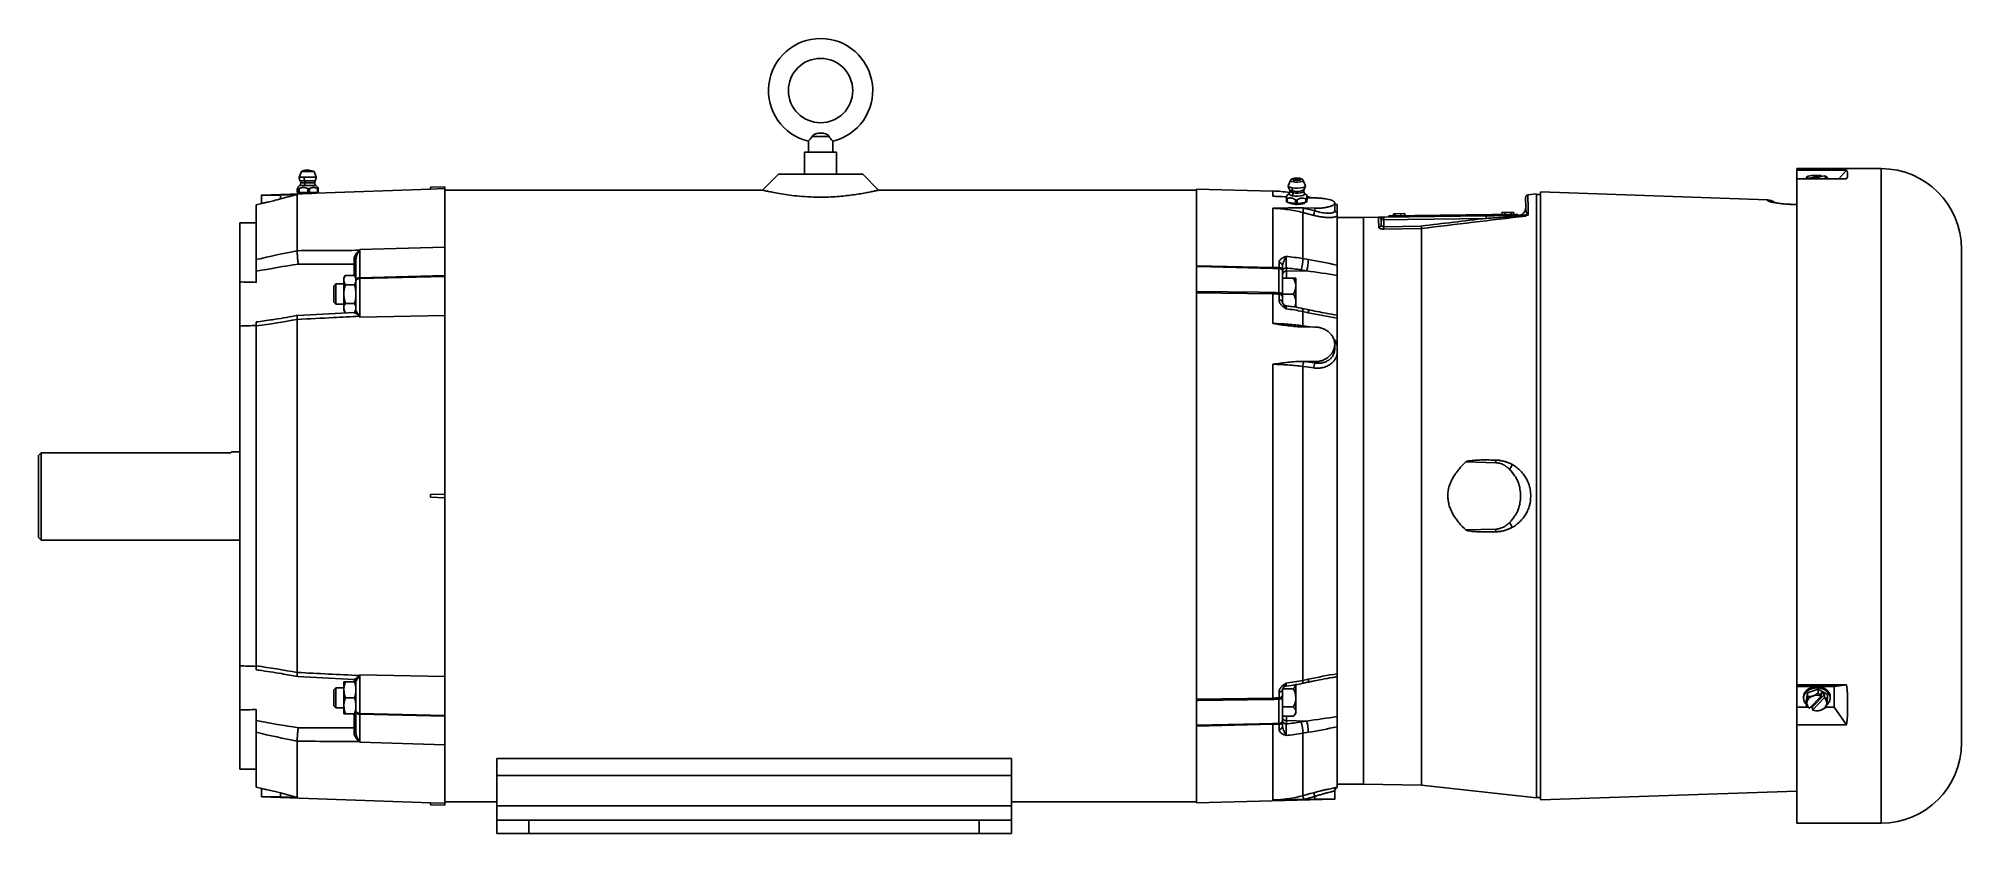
# Paper-space layout '_Back' of a CAD drawing. Header units: inches. Extents: x -12.2 to 17.7, y -5.2 to 7.1.
import ezdxf

# ---------------------------------------------------------------- set-up
doc = ezdxf.new("R2010")
doc.units = ezdxf.units.IN
doc.header["$MEASUREMENT"] = 0

psp = doc.layouts.new('_Back')

# ---------------------------------------------------------------- linework, layer by layer
at = {"color": 7, "linetype": 'Continuous', "lineweight": 25}
for p, q in [((-0.19, 5.517), (-0.19, 5.344)), ((0.131, 5.589), (-0.131, 5.589)), ((0.19, 5.344), (0.19, 5.517)), ((-0.249, 5.344), (-0.249, 5.003)), ((0.249, 5.344), (-0.249, 5.344)), ((0.249, 5.003), (0.249, 5.344)), ((16.489, 5.09), (15.179, 5.09)), ((15.179, -5.09), (15.179, 5.09)), ((-8.1, 4.827), (-8.132, 4.795)), ((-8.073, 5.043), (-8.107, 4.957)), ((-8.107, 4.957), (-7.841, 4.957)), ((-7.841, 4.957), (-7.875, 5.043)), ((-7.816, 4.795), (-7.848, 4.827)), ((-7.811, 4.779), (-7.817, 4.795)), ((-6.064, 4.801), (-5.844, 4.809)), ((-6.064, 4.801), (-6.064, 4.771)), ((-5.844, -4.809), (-5.844, 4.809)), ((-0.655, 5.003), (-0.901, 4.757)), ((-0.655, 5.003), (0.655, 5.003)), ((0.901, 4.757), (0.655, 5.003)), ((7.306, 4.907), (7.271, 4.825)), ((7.306, 4.907), (7.306, 4.908)), ((7.501, 4.908), (7.502, 4.907)), ((7.537, 4.825), (7.502, 4.907)), ((15.179, 5.068), (15.952, 5.068)), ((15.952, 4.931), (15.179, 4.931)), ((15.335, 4.962), (15.334, 4.96)), ((15.335, 4.962), (15.335, 4.962)), ((15.373, 4.936), (15.373, 4.931)), ((15.374, 4.94), (15.556, 4.982)), ((15.423, 4.934), (15.604, 4.976)), ((15.557, 4.979), (15.557, 4.965)), ((15.654, 4.941), (15.654, 4.931)), ((15.952, 5.068), (15.833, 4.931)), ((-8.69, 4.55), (-8.775, 4.528)), ((-8.775, 4.528), (-8.775, 3.676)), ((-8.103, 4.7), (-8.694, 4.679)), ((-8.694, 4.679), (-8.694, 4.55)), ((-8.136, 4.688), (-8.395, 4.68)), ((-8.395, 4.619), (-8.136, 4.688)), ((-8.395, 4.68), (-8.395, 4.619)), ((-8.137, 4.779), (-8.136, 4.782)), ((-8.137, 4.779), (-8.137, 4.72)), ((-8.137, 4.779), (-8.136, 4.779)), ((-8.137, 4.72), (-8.137, 4.779)), ((-8.137, 4.72), (-8.136, 4.72)), ((-8.136, 4.688), (-8.136, 3.814)), ((-8.132, 4.717), (-8.118, 4.714)), ((-8.123, 4.72), (-8.131, 4.72)), ((-8.123, 4.779), (-8.123, 4.72)), ((-8.116, 4.777), (-8.12, 4.777)), ((-8.12, 4.72), (-8.12, 4.777)), ((-8.116, 4.72), (-8.12, 4.72)), ((-8.118, 4.714), (-7.83, 4.714)), ((-8.116, 4.777), (-8.116, 4.72)), ((-8.109, 4.72), (-8.109, 4.779)), ((-8.04, 4.717), (-8.035, 4.714)), ((-7.971, 4.779), (-7.971, 4.72)), ((-7.955, 4.777), (-7.962, 4.777)), ((-7.962, 4.72), (-7.962, 4.777)), ((-7.955, 4.72), (-7.962, 4.72)), ((-7.955, 4.777), (-7.955, 4.72)), ((-7.946, 4.72), (-7.946, 4.779)), ((-7.844, 4.714), (-7.814, 4.72)), ((-6.064, 4.771), (-7.841, 4.709)), ((-7.83, 4.714), (-7.816, 4.717)), ((-7.822, 4.779), (-7.822, 4.72)), ((-7.817, 4.72), (-7.811, 4.72)), ((-7.813, 4.777), (-7.816, 4.777)), ((-7.816, 4.72), (-7.816, 4.777)), ((-7.816, 4.72), (-7.813, 4.72)), ((-7.813, 4.777), (-7.813, 4.72)), ((-7.811, 4.72), (-7.811, 4.779)), ((-5.844, 4.779), (-6.064, 4.771)), ((-0.9, 4.756), (-5.844, 4.756)), ((5.844, 4.756), (0.899, 4.756)), ((7.032, 4.742), (5.844, 4.773)), ((5.844, 3.578), (5.844, 4.773)), ((7.244, 4.632), (7.244, 4.575)), ((7.246, 4.573), (7.246, 4.628)), ((7.283, 4.705), (7.248, 4.673)), ((7.249, 4.626), (7.249, 4.572)), ((7.256, 4.569), (7.256, 4.627)), ((7.289, 4.764), (7.296, 4.739)), ((7.296, 4.738), (7.296, 4.739)), ((7.331, 4.544), (7.333, 4.544)), ((7.383, 4.605), (7.383, 4.548)), ((7.392, 4.602), (7.399, 4.602)), ((7.392, 4.548), (7.392, 4.602)), ((7.392, 4.548), (7.399, 4.548)), ((7.399, 4.602), (7.399, 4.548)), ((7.408, 4.548), (7.408, 4.605)), ((7.512, 4.739), (7.519, 4.764)), ((7.512, 4.739), (7.512, 4.738)), ((7.563, 4.67), (7.525, 4.705)), ((7.543, 4.623), (7.543, 4.566)), ((7.55, 4.568), (7.55, 4.622)), ((7.554, 4.624), (7.554, 4.569)), ((7.557, 4.571), (7.557, 4.628)), ((7.564, 4.611), (7.564, 4.668)), ((7.564, 4.668), (7.564, 4.61)), ((7.644, 4.636), (7.564, 4.657)), ((7.684, 4.635), (7.564, 4.638)), ((7.994, 4.432), (7.994, 4.556)), ((8.032, 4.532), (7.994, 4.542)), ((8.032, 4.532), (8.032, 4.394)), ((11.132, 4.697), (10.997, 4.682)), ((11.132, -4.697), (11.132, 4.697)), ((11.194, 4.69), (11.132, 4.69)), ((14.721, 4.605), (11.194, 4.728)), ((11.194, 4.728), (11.194, -4.728)), ((15.121, 4.533), (15.121, 4.535)), ((15.179, 4.532), (15.121, 4.534)), ((15.179, 4.53), (15.121, 4.533)), ((-8.775, 4.249), (-9.032, 4.249)), ((-9.032, -4.249), (-9.032, 4.249)), ((7.032, 4.473), (7.032, 3.551)), ((7.497, 4.407), (7.497, 3.691)), ((7.684, 4.474), (7.508, 4.479)), ((7.513, 4.477), (7.684, 4.433)), ((7.684, 4.433), (7.684, 4.474)), ((8.032, 4.359), (8.032, 3.59)), ((8.032, 4.332), (8.442, 4.332)), ((8.032, 4.331), (8.442, 4.331)), ((8.442, 4.332), (8.675, 4.335)), ((8.675, 4.334), (8.442, 4.331)), ((8.716, 4.295), (10.347, 4.317)), ((8.717, 4.218), (8.716, 4.295)), ((8.755, 4.336), (10.346, 4.357)), ((8.755, 4.336), (8.757, 4.186)), ((8.757, 4.186), (9.339, 4.197)), ((8.757, 4.186), (8.758, 4.149)), ((8.835, 4.357), (10.835, 4.383)), ((8.835, 4.357), (8.835, 4.337)), ((9.082, 4.39), (8.906, 4.388)), ((8.907, 4.358), (8.906, 4.388)), ((8.934, 4.388), (8.934, 4.358)), ((9.022, 4.359), (9.022, 4.389)), ((9.083, 4.36), (9.082, 4.39)), ((10.346, 4.357), (10.347, 4.317)), ((10.774, 4.412), (10.594, 4.41)), ((10.594, 4.41), (10.595, 4.38)), ((10.595, 4.38), (10.594, 4.41)), ((10.646, 4.381), (10.646, 4.411)), ((10.736, 4.382), (10.736, 4.412)), ((10.774, 4.382), (10.774, 4.412)), ((10.774, 4.382), (10.774, 4.412)), ((10.835, 4.363), (10.835, 4.383)), ((9.342, 4.16), (8.758, 4.149)), ((9.342, -4.5), (9.342, 4.16)), ((-7.224, 2.88), (-7.224, 3.683)), ((-7.166, 3.83), (-5.844, 3.868)), ((-7.166, 3.83), (-7.166, 3.394)), ((7.128, 3.551), (7.128, 3.627)), ((7.497, 3.691), (7.583, 3.676)), ((17.739, -3.84), (17.739, 3.84)), ((-8.775, 3.321), (-8.775, 3.494)), ((-7.536, 3.296), (-7.566, 3.266)), ((-7.412, 3.296), (-7.536, 3.296)), ((-7.536, 3.296), (-7.536, 2.983)), ((-7.39, 3.428), (-7.412, 3.39)), ((-7.412, 3.39), (-7.412, 2.89)), ((-7.246, 3.428), (-7.39, 3.428)), ((-7.224, 3.39), (-7.246, 3.428)), ((-7.166, 3.394), (-5.844, 3.427)), ((-5.844, 3.414), (-7.166, 3.381)), ((-7.166, 3.381), (-7.166, 2.78)), ((5.844, 3.578), (7.032, 3.551)), ((5.844, 3.567), (5.844, 3.18)), ((7.126, 3.158), (7.126, 3.538)), ((7.184, 3.581), (7.184, 3.506)), ((7.184, 3.481), (7.184, 3.14)), ((7.351, 3.387), (7.184, 3.387)), ((7.242, 3.544), (7.242, 3.387)), ((7.556, 3.5), (7.242, 3.494)), ((7.389, 2.929), (7.389, 3.387)), ((7.556, 3.5), (7.47, 3.515)), ((8.032, 2.811), (8.032, 3.494)), ((-7.566, 3.266), (-7.566, 3.013)), ((-7.566, 3.013), (-7.536, 2.983)), ((-7.246, 3.284), (-7.39, 3.284)), ((-7.246, 2.995), (-7.39, 2.995)), ((7.032, 3.143), (5.844, 3.159)), ((5.844, -3.159), (5.844, 3.159)), ((7.032, 3.143), (7.032, 2.681)), ((7.128, 3.047), (7.128, 3.137)), ((7.351, 3.14), (7.184, 3.14)), ((7.184, 3.097), (7.184, 3.009)), ((-8.136, 2.745), (-8.136, -2.745)), ((-7.252, 2.852), (-8.131, 2.808)), ((-7.536, 2.983), (-7.412, 2.983)), ((-7.412, 2.89), (-7.39, 2.851)), ((-7.246, 2.852), (-7.224, 2.89)), ((-7.166, 2.78), (-5.844, 2.807)), ((7.497, 2.868), (7.497, 2.647)), ((7.583, 2.85), (7.497, 2.868)), ((8.032, 2.765), (8.032, 2.324)), ((-8.775, 2.643), (-8.775, -2.643)), ((7.684, 2.626), (7.508, 2.628)), ((7.994, 2.294), (7.994, 2.359)), ((8.032, 2.207), (8.032, -2.765)), ((7.032, 2.048), (7.032, -3.143)), ((7.497, 2.014), (7.497, -2.868)), ((7.684, 2.089), (7.508, 2.091)), ((7.513, 2.091), (7.684, 2.068)), ((7.684, 2.068), (7.684, 2.089)), ((-12.161, -0.647), (-12.161, 0.628)), ((-12.121, 0.669), (-12.121, -0.687)), ((-9.171, 0.669), (-12.121, 0.669)), ((-9.032, 0.687), (-9.156, 0.687)), ((10.496, 0.517), (10.031, 0.529)), ((10.419, 0.559), (10.497, 0.557)), ((10.497, 0.557), (10.419, 0.559)), ((10.497, 0.557), (10.496, 0.517)), ((-6.064, 0.021), (-5.844, 0.029)), ((-6.064, 0.021), (-6.064, -0.021)), ((-6.064, -0.021), (-5.844, -0.029)), ((10.031, -0.529), (10.496, -0.517)), ((10.497, -0.557), (10.419, -0.559)), ((10.497, -0.557), (10.419, -0.559)), ((10.496, -0.517), (10.497, -0.557)), ((-12.161, -0.647), (-12.121, -0.687)), ((-12.121, -0.687), (-9.032, -0.687)), ((-8.131, -2.808), (-7.25, -2.852)), ((-7.536, -2.983), (-7.566, -3.013)), ((-7.412, -2.983), (-7.536, -2.983)), ((-7.536, -2.983), (-7.536, -3.296)), ((-7.412, -2.89), (-7.412, -3.39)), ((-7.246, -2.89), (-7.39, -2.89)), ((-7.224, -3.683), (-7.224, -2.88)), ((-7.166, -2.78), (-5.844, -2.807)), ((-7.166, -2.78), (-7.166, -3.381)), ((7.389, -3.387), (7.389, -2.925)), ((7.497, -2.868), (7.583, -2.85)), ((8.032, -3.494), (8.032, -2.811)), ((15.179, -2.939), (15.952, -2.939)), ((15.758, -2.964), (15.179, -2.964)), ((15.952, -2.939), (15.758, -2.964)), ((15.758, -3.284), (15.758, -2.964)), ((-7.566, -3.013), (-7.566, -3.266)), ((-7.566, -3.266), (-7.536, -3.296)), ((-7.246, -3.14), (-7.39, -3.14)), ((5.844, -3.159), (7.032, -3.143)), ((5.844, -3.18), (5.844, -3.567)), ((7.126, -3.538), (7.126, -3.158)), ((7.128, -3.137), (7.128, -3.047)), ((7.351, -2.997), (7.184, -2.997)), ((7.184, -3.009), (7.184, -3.097)), ((7.184, -3.14), (7.184, -3.481)), ((7.351, -3.282), (7.184, -3.282)), ((15.179, -3.284), (15.351, -3.284)), ((15.282, -3.124), (15.282, -3.144)), ((15.324, -3.199), (15.344, -3.062)), ((15.324, -3.257), (15.324, -3.199)), ((15.509, -3.006), (15.344, -3.062)), ((15.344, -3.12), (15.344, -3.062)), ((15.374, -3.302), (15.556, -3.112)), ((15.391, -3.284), (15.392, -3.284)), ((15.405, -3.27), (15.421, -3.28)), ((15.421, -3.28), (15.606, -3.086)), ((15.421, -3.28), (15.421, -3.329)), ((15.423, -3.329), (15.604, -3.139)), ((15.509, -3.064), (15.509, -3.006)), ((15.654, -3.088), (15.509, -3.006)), ((15.556, -3.112), (15.557, -3.108)), ((15.557, -3.059), (15.606, -3.086)), ((15.557, -3.108), (15.557, -3.059)), ((15.604, -3.139), (15.606, -3.136)), ((15.606, -3.086), (15.606, -3.136)), ((15.633, -3.284), (15.758, -3.284)), ((15.654, -3.146), (15.654, -3.088)), ((15.696, -3.144), (15.696, -3.124)), ((15.952, -3.557), (15.758, -3.284)), ((-8.775, -3.494), (-8.775, -3.321)), ((-7.536, -3.296), (-7.412, -3.296)), ((-7.246, -3.39), (-7.39, -3.39)), ((-7.166, -3.381), (-5.844, -3.414)), ((-5.844, -3.427), (-7.166, -3.394)), ((-7.166, -3.394), (-7.166, -3.83)), ((7.032, -3.551), (5.844, -3.578)), ((5.844, -4.773), (5.844, -3.578)), ((7.032, -3.551), (7.032, -4.728)), ((7.128, -3.627), (7.128, -3.551)), ((7.351, -3.425), (7.184, -3.425)), ((7.184, -3.506), (7.184, -3.581)), ((7.242, -3.425), (7.242, -3.544)), ((7.556, -3.5), (7.242, -3.494)), ((7.351, -3.425), (7.389, -3.387)), ((7.47, -3.515), (7.556, -3.5)), ((15.952, -3.557), (15.179, -3.557)), ((-8.775, -3.676), (-8.775, -4.528)), ((-8.136, -3.814), (-8.136, -4.688)), ((-7.166, -3.83), (-5.844, -3.868)), ((7.583, -3.676), (7.497, -3.691)), ((7.497, -3.691), (7.497, -4.661)), ((8.032, -3.59), (8.032, -4.531)), ((2.966, -4.083), (-5.034, -4.083)), ((-5.034, -5.25), (-5.034, -4.083)), ((2.966, -5.25), (2.966, -4.083)), ((-9.032, -4.249), (-8.775, -4.249)), ((2.966, -4.348), (-5.034, -4.348)), ((8.032, -4.484), (8.442, -4.484)), ((8.442, -4.484), (9.342, -4.5)), ((-8.775, -4.528), (-8.69, -4.55)), ((-8.694, -4.55), (-8.694, -4.679)), ((-8.694, -4.679), (-6.064, -4.771)), ((-8.136, -4.688), (-8.395, -4.619)), ((-8.395, -4.619), (-8.395, -4.68)), ((-8.136, -4.688), (-8.395, -4.68)), ((-6.064, -4.771), (-5.844, -4.779)), ((-6.064, -4.771), (-6.064, -4.801)), ((-5.844, -4.756), (-5.034, -4.756)), ((2.966, -4.756), (5.844, -4.756)), ((5.844, -4.773), (7.994, -4.717)), ((7.513, -4.718), (7.497, -4.661)), ((7.684, -4.715), (7.508, -4.72)), ((7.684, -4.672), (7.513, -4.718)), ((7.684, -4.672), (7.668, -4.615)), ((7.684, -4.715), (7.684, -4.672)), ((7.994, -4.717), (7.994, -4.588)), ((9.342, -4.5), (11.132, -4.697)), ((11.132, -4.69), (11.194, -4.69)), ((11.194, -4.728), (15.179, -4.589)), ((-6.064, -4.801), (-5.844, -4.809)), ((2.966, -4.821), (-5.034, -4.821)), ((2.966, -5.041), (-5.034, -5.041)), ((-4.534, -5.041), (-4.534, -5.25)), ((2.466, -5.25), (2.466, -5.041)), ((2.966, -5.25), (-5.034, -5.25)), ((15.179, -5.09), (16.489, -5.09))]:
    psp.add_line(p, q, dxfattribs=at)
at = {"color": 8, "linetype": 'Continuous', "lineweight": 25}
for p, q in [((16.489, -5.09), (16.489, 5.09)), ((-7.848, 4.827), (-8.1, 4.827)), ((-8.09, 4.902), (-7.858, 4.902)), ((-7.866, 4.871), (-8.082, 4.871)), ((-7.875, 5.043), (-8.073, 5.043)), ((7.032, 4.742), (7.032, 4.662)), ((7.326, 4.556), (7.347, 4.553)), ((14.721, 4.595), (14.721, 4.605)), ((8.442, -4.484), (8.442, 4.331)), ((-7.253, 3.428), (-7.253, 3.606)), ((-7.253, -2.885), (-7.253, -2.848)), ((-7.253, -3.606), (-7.253, -3.391))]:
    psp.add_line(p, q, dxfattribs=at)
at = {"color": 7, "linetype": 'Continuous', "lineweight": 25, "flags": 128}
for points in [[(7.271, 4.825), (7.271, 4.823), (7.277, 4.811), (7.298, 4.8), (7.332, 4.792)], [(7.332, 4.792), (7.374, 4.788), (7.421, 4.787), (7.465, 4.791), (7.502, 4.798), (7.527, 4.808), (7.537, 4.82), (7.537, 4.825)], [(7.386, 4.929), (7.384, 4.928), (7.383, 4.926), (7.384, 4.924), (7.389, 4.922), (7.396, 4.921), (7.404, 4.92), (7.412, 4.921), (7.419, 4.922), (7.424, 4.924), (7.425, 4.926), (7.424, 4.928), (7.422, 4.929)], [(15.334, 4.96), (15.333, 4.958), (15.334, 4.955), (15.337, 4.952), (15.341, 4.949), (15.347, 4.947), (15.355, 4.944), (15.364, 4.942), (15.374, 4.94)], [(15.552, 4.933), (15.541, 4.932), (15.537, 4.931)], [(15.604, 4.976), (15.615, 4.973), (15.624, 4.971), (15.631, 4.969), (15.637, 4.966), (15.642, 4.963), (15.644, 4.96), (15.645, 4.958), (15.644, 4.955)], [(15.644, 4.955), (15.646, 4.956), (15.647, 4.957), (15.648, 4.956), (15.649, 4.955), (15.651, 4.953), (15.652, 4.95), (15.653, 4.946), (15.654, 4.941)], [(7.668, 4.363), (7.553, 4.393), (7.497, 4.407)], [(-7.253, 3.606), (-7.247, 3.606), (-7.242, 3.605), (-7.237, 3.603), (-7.232, 3.601), (-7.229, 3.598), (-7.226, 3.595), (-7.225, 3.592), (-7.224, 3.588)], [(-7.224, 3.346), (-7.223, 3.352), (-7.22, 3.359), (-7.214, 3.365), (-7.207, 3.37), (-7.198, 3.375), (-7.188, 3.378), (-7.177, 3.38), (-7.166, 3.381)], [(7.032, 3.539), (5.878, 3.566), (5.844, 3.567)], [(5.844, 3.18), (6.821, 3.167), (7.032, 3.164)], [(7.126, 3.158), (7.137, 3.158), (7.148, 3.157), (7.158, 3.155), (7.167, 3.153), (7.174, 3.15), (7.18, 3.147), (7.183, 3.143), (7.184, 3.14)], [(7.577, 2.897), (7.517, 2.909), (7.491, 2.915)], [(7.668, 1.991), (7.553, 2.006), (7.497, 2.014)], [(7.491, -2.915), (7.551, -2.902), (7.577, -2.897)], [(15.322, -3.03), (15.36, -3), (15.406, -2.978), (15.458, -2.967), (15.512, -2.966), (15.564, -2.976), (15.612, -2.996), (15.651, -3.024), (15.679, -3.06), (15.694, -3.1), (15.696, -3.124)], [(15.322, -3.05), (15.36, -3.02), (15.406, -2.998), (15.458, -2.987), (15.512, -2.986), (15.564, -2.995), (15.612, -3.015), (15.651, -3.044), (15.679, -3.08), (15.694, -3.119), (15.695, -3.161), (15.682, -3.201), (15.656, -3.238), (15.642, -3.251)], [(7.032, -3.164), (5.878, -3.179), (5.844, -3.18)], [(7.126, -3.158), (7.137, -3.158), (7.148, -3.157), (7.158, -3.155), (7.167, -3.153), (7.174, -3.15), (7.18, -3.147), (7.183, -3.143), (7.184, -3.14)], [(15.421, -3.294), (15.414, -3.292), (15.392, -3.284)], [(-7.166, -3.381), (-7.177, -3.38), (-7.188, -3.378), (-7.198, -3.375), (-7.207, -3.37), (-7.214, -3.365), (-7.22, -3.359), (-7.223, -3.352), (-7.224, -3.346)], [(5.844, -3.567), (6.821, -3.544), (7.032, -3.539)], [(-7.253, -3.606), (-7.247, -3.606), (-7.242, -3.605), (-7.237, -3.603), (-7.232, -3.601), (-7.229, -3.598), (-7.226, -3.595), (-7.225, -3.592), (-7.224, -3.588)], [(7.497, -4.661), (7.613, -4.629), (7.668, -4.615)]]:
    psp.add_lwpolyline(points, dxfattribs=at)
at = {"color": 8, "linetype": 'Continuous', "lineweight": 25, "flags": 128}
for points in [[(7.351, 4.883), (7.323, 4.89), (7.308, 4.899), (7.306, 4.907)], [(7.502, 4.907), (7.501, 4.9), (7.487, 4.891), (7.46, 4.884), (7.425, 4.88), (7.386, 4.88), (7.351, 4.883)], [(7.336, 4.669), (7.304, 4.676), (7.284, 4.686), (7.278, 4.698), (7.283, 4.705)], [(7.346, 4.715), (7.315, 4.723), (7.299, 4.733), (7.296, 4.738)], [(7.525, 4.705), (7.53, 4.695), (7.52, 4.683), (7.496, 4.674), (7.462, 4.667), (7.42, 4.664), (7.376, 4.664), (7.336, 4.669)], [(7.512, 4.738), (7.51, 4.734), (7.495, 4.723), (7.465, 4.716), (7.427, 4.711), (7.385, 4.711), (7.346, 4.715)], [(7.491, 2.915), (7.492, 2.914), (7.495, 2.91), (7.497, 2.9), (7.498, 2.886), (7.497, 2.868)], [(7.577, 2.897), (7.578, 2.896), (7.581, 2.892), (7.583, 2.882), (7.584, 2.868), (7.583, 2.85)], [(7.497, 2.647), (7.613, 2.631), (7.648, 2.626)], [(7.491, -2.915), (7.492, -2.914), (7.495, -2.91), (7.497, -2.9), (7.498, -2.886), (7.497, -2.868)], [(7.577, -2.897), (7.578, -2.896), (7.581, -2.892), (7.583, -2.882), (7.584, -2.868), (7.583, -2.85)]]:
    psp.add_lwpolyline(points, dxfattribs=at)
at = {"color": 7, "linetype": 'Continuous', "lineweight": 25}
psp.add_circle((0, 6.304), 0.5, dxfattribs=at)
for centre, radius, start, end in [((0, 6.304), 0.81, 283.524, 256.4712), ((16.489, 3.84), 1.25, 0, 90), ((-7.974, 5.023), 0.047, 63.2951, 116.7049), ((7.404, 4.885), 0.047, 67.6453, 112.3547), ((15.437, 4.918), 0.111, 157.4912, 173.0398), ((15.418, 4.807), 0.175, 87.3718, 118.7768), ((15.384, 4.841), 0.0955, 97.0027, 109.7483), ((15.615, 4.814), 0.272, 152.5145, 153.3123), ((15.664, 4.808), 0.272, 152.5145, 153.3123), ((15.486, 5.737), 0.806, 265.512, 268.6097), ((15.489, 4.115), 0.87, 85.6219, 94.1401), ((15.492, 5.748), 0.817, 271.4054, 274.2149), ((15.56, 5.108), 0.175, 267.3718, 298.7768), ((15.562, 4.808), 0.126, 78.9634, 94.3618), ((15.433, 4.898), 0.148, 33.2554, 34.4494), ((15.72, 4.92), 0.0831, 155.5917, 172.4273), ((15.489, 4.809), 0.217, 42.6563, 44.8942), ((15.818, 5), 0.15, 332.7968, 27.2032), ((6.98, 2.743), 2, 81.1155, 88.5), ((7.289, 4.708), 0.0913, 242.2982, 244.2683), ((7.289, 4.654), 0.0913, 242.2982, 244.2683), ((7.502, 4.749), 0.135, 291.133, 292.6492), ((7.502, 4.694), 0.135, 291.133, 292.6492), ((14.714, 4.405), 0.2, 52.5527, 88), ((7.989, 4.335), 0.496, 163.3694, 171.6715), ((8.16, 4.291), 0.497, 163.3711, 171.6646), ((8.679, 4.334), 0.00406, 162.9265, 182.6801), ((8.678, 4.219), 0.0387, 269.0714, 358.6534), ((8.756, 4.296), 0.04, 90.75, 180.75), ((10.843, 4.483), 0.12, 270.75, 0.75), ((10.94, 4.442), 0.0774, 271.41, 308.9521), ((-7.246, 3.601), 0.0851, 75.234, 94.6146), ((-7.167, 3.857), 0.0366, 266.9722, 268.2091), ((7.131, 3.574), 0.0532, 7.8899, 93.0743), ((7.025, 3.676), 0.473, 340.1205, 1.8884), ((7.111, 3.661), 0.472, 340.1126, 1.9043), ((-7.17, 3.34), 0.0547, 86.3251, 173.6071), ((-6.328, 3.388), 0.838, 179.5452, 180.4548), ((7.572, 3.545), 0.54, 179.3637, 180.6363), ((7.126, 3.48), 0.0585, 1.41, 89.9382), ((7.132, 3.498), 0.0528, 8.5998, 93.5658), ((7.236, 3.492), 0.053, 83.0761, 168.8731), ((7.236, 3.442), 0.053, 83.0761, 168.8731), ((8.693, 3.154), 1.661, 179.6413, 180.3587), ((7.134, 3.085), 0.0514, 12.8938, 96.1093), ((7.134, 2.997), 0.0511, 13.932, 96.6256), ((-7.175, 2.844), 0.0508, 277.4904, 278.3881), ((7.244, 3.016), 0.06, 215.2562, 263.7892), ((7.698, 2.013), 0.201, 157.3151, 179.8592), ((7.869, 1.99), 0.201, 157.3126, 179.85), ((-7.175, -2.844), 0.0508, 81.6119, 82.5096), ((7.244, -3.016), 0.06, 96.0523, 144.8826), ((12.963, -3.248), 3.005, 354.0942, 5.9058), ((8.693, -3.154), 1.661, 179.6413, 180.3587), ((7.134, -2.997), 0.0511, 263.3744, 346.068), ((7.134, -3.085), 0.0514, 263.8907, 347.1062), ((15.417, -3.126), 0.135, 134.6456, 179.209), ((15.415, -3.144), 0.132, 134.6003, 226.6536), ((15.032, -3.174), 0.304, 344.0762, 353.632), ((15.543, -3.068), 0.289, 220.9436, 234.0038), ((15.438, -3.219), 0.104, 173.6525, 232.7183), ((15.459, -3.235), 0.128, 104.9048, 167.7842), ((13.652, -2.975), 1.698, 352.1483, 355.1311), ((15.368, -2.952), 0.169, 261.9211, 290.2647), ((15.345, -2.872), 0.253, 288.8476, 310.4828), ((15.489, -3.299), 0.199, 70.4971, 108.4291), ((15.727, -2.874), 0.289, 220.9436, 234.0038), ((15.519, -3.206), 0.128, 284.9048, 347.7842), ((15.47, -3.091), 0.253, 288.8476, 310.4828), ((15.541, -3.222), 0.104, 353.6525, 52.7183), ((15.655, -3.022), 0.124, 246.6604, 269.7133), ((15.342, -3.2), 0.304, 344.0762, 353.632), ((13.962, -3.002), 1.698, 352.1483, 355.1311), ((-7.17, -3.34), 0.0547, 186.3929, 273.6749), ((-6.328, -3.388), 0.838, 179.5452, 180.4548), ((7.572, -3.545), 0.54, 179.3637, 180.6363), ((7.126, -3.48), 0.0585, 270.0618, 358.59), ((7.132, -3.498), 0.0528, 266.4342, 351.4002), ((7.131, -3.574), 0.0532, 266.9257, 352.1101), ((7.236, -3.442), 0.053, 191.1269, 276.9239), ((7.236, -3.492), 0.053, 191.1269, 276.9239), ((7.025, -3.676), 0.473, 358.1116, 19.8795), ((7.111, -3.661), 0.472, 358.0957, 19.8874), ((15.376, -3.262), 0.0398, 264.6808, 267.1677), ((15.425, -3.289), 0.0398, 264.6808, 267.1677), ((15.477, -3.193), 0.147, 247.6416, 258.9812), ((15.489, -3.142), 0.199, 250.4971, 288.4291), ((15.489, -3.124), 0.217, 259.3109, 272.2638), ((15.488, -3.149), 0.192, 272.7796, 289.2994), ((-7.246, -3.601), 0.0851, 265.3854, 284.766), ((-7.167, -3.857), 0.0366, 91.7909, 93.0278), ((16.489, -3.84), 1.25, 270, 0), ((8.054, -4.588), 0.06, 111.2364, 179.9877)]:
    psp.add_arc(centre, radius, start, end, dxfattribs=at)
at = {"color": 8, "linetype": 'Continuous', "lineweight": 25}
for centre, radius, start, end in [((7.341, 4.818), 0.0745, 226.5425, 270.3859), ((7.405, 4.821), 0.287, 255.6185, 296.0318), ((7.404, 4.972), 0.238, 254.5627, 298.7631), ((14.714, 4.394), 0.2, 60.0502, 88.0088), ((7.575, 2.646), 0.0777, 179.6717, 194.0089)]:
    psp.add_arc(centre, radius, start, end, dxfattribs=at)
at = {"color": 7, "linetype": 'Continuous', "lineweight": 25}
for points, knots in [([(-0.189, 5.518), (-0.189, 5.518), (-0.188, 5.519), (-0.173, 5.535), (-0.152, 5.558), (-0.138, 5.58), (-0.131, 5.589)], [0, 0, 0, 0, 0.225561, 0.484415, 0.765567, 1, 1, 1, 1]), ([(0.131, 5.589), (0.128, 5.594), (0.125, 5.599), (0.117, 5.608), (0.112, 5.612), (0.098, 5.623), (0.086, 5.629), (0.062, 5.638), (0.05, 5.64), (0.025, 5.643), (0.012, 5.644), (-0.013, 5.644), (-0.025, 5.643), (-0.05, 5.64), (-0.063, 5.638), (-0.08, 5.631), (-0.086, 5.629), (-0.097, 5.623), (-0.102, 5.62), (-0.112, 5.612), (-0.117, 5.608), (-0.125, 5.599), (-0.128, 5.594), (-0.131, 5.589)], [0, 0, 0, 0, 0.0625, 0.0625, 0.125, 0.125, 0.25, 0.25, 0.375, 0.375, 0.5, 0.5, 0.625, 0.625, 0.75, 0.75, 0.8125, 0.8125, 0.875, 0.875, 0.9375, 0.9375, 1, 1, 1, 1]), ([(0.131, 5.589), (0.141, 5.576), (0.159, 5.549), (0.182, 5.526), (0.191, 5.516), (0.19, 5.518), (0.189, 5.518)], [0, 0, 0, 0, 0.326709, 0.653819, 0.959586, 1, 1, 1, 1]), ([(-8.131, 4.795), (-8.131, 4.795), (-8.129, 4.802), (-8.126, 4.792), (-8.124, 4.782), (-8.123, 4.779)], [0, 0, 0, 0, 0.074971, 0.794246, 1, 1, 1, 1]), ([(-8.109, 4.779), (-8.098, 4.785), (-8.087, 4.789), (-8.069, 4.793), (-8.064, 4.795), (-8.052, 4.796), (-8.046, 4.797), (-8.028, 4.797), (-8.017, 4.795), (-7.994, 4.789), (-7.982, 4.785), (-7.971, 4.779)], [0, 0, 0, 0, 0.25, 0.25, 0.375, 0.375, 0.5, 0.5, 0.75, 0.75, 1, 1, 1, 1]), ([(-8.107, 4.957), (-8.106, 4.947), (-8.103, 4.928), (-8.094, 4.911), (-8.09, 4.902)], [0, 0, 0, 0, 0.5, 1, 1, 1, 1]), ([(-8.082, 4.871), (-8.082, 4.867), (-8.083, 4.859), (-8.086, 4.847), (-8.092, 4.836), (-8.097, 4.83), (-8.1, 4.827)], [0, 0, 0, 0, 0.2475748, 0.4999999, 0.7524251, 1, 1, 1, 1]), ([(-8.09, 4.902), (-8.088, 4.897), (-8.083, 4.887), (-8.082, 4.877), (-8.082, 4.871)], [0, 0, 0, 0, 0.5, 1, 1, 1, 1]), ([(-8.002, 5.065), (-8.008, 5.065), (-8.018, 5.064), (-8.031, 5.062), (-8.042, 5.059), (-8.053, 5.056), (-8.062, 5.052), (-8.07, 5.047), (-8.072, 5.045), (-8.073, 5.043)], [0, 0, 0, 0, 0.171022, 0.274545, 0.391529, 0.522825, 0.668636, 0.828275, 1, 1, 1, 1]), ([(-8.027, 4.827), (-8.025, 4.833), (-8.023, 4.84), (-8.02, 4.855), (-8.02, 4.863), (-8.02, 4.871)], [0, 0, 0, 0, 0.5, 0.5, 1, 1, 1, 1]), ([(-8.002, 5.065), (-8.005, 5.065), (-8.008, 5.063), (-8.013, 5.055), (-8.015, 5.049), (-8.016, 5.043)], [0, 0, 0, 0, 0.5, 0.5, 1, 1, 1, 1]), ([(-7.875, 5.043), (-7.877, 5.045), (-7.88, 5.048), (-7.896, 5.052), (-7.917, 5.056), (-7.94, 5.059), (-7.962, 5.062), (-7.979, 5.064), (-7.993, 5.065), (-7.999, 5.065), (-8.002, 5.065)], [0, 0, 0, 0, 0.165155, 0.329469, 0.484654, 0.624287, 0.745056, 0.846639, 0.930739, 1, 1, 1, 1]), ([(-7.946, 4.779), (-7.936, 4.785), (-7.926, 4.789), (-7.911, 4.793), (-7.906, 4.795), (-7.895, 4.796), (-7.89, 4.797), (-7.873, 4.797), (-7.863, 4.795), (-7.842, 4.789), (-7.832, 4.785), (-7.822, 4.779)], [0, 0, 0, 0, 0.25, 0.25, 0.375, 0.375, 0.5, 0.5, 0.75, 0.75, 1, 1, 1, 1]), ([(-7.866, 4.871), (-7.866, 4.877), (-7.865, 4.887), (-7.86, 4.897), (-7.858, 4.902)], [0, 0, 0, 0, 0.5, 1, 1, 1, 1]), ([(-7.848, 4.827), (-7.85, 4.83), (-7.856, 4.836), (-7.862, 4.847), (-7.865, 4.859), (-7.866, 4.867), (-7.866, 4.871)], [0, 0, 0, 0, 0.24746, 0.499884, 0.752368, 1, 1, 1, 1]), ([(-7.858, 4.902), (-7.854, 4.911), (-7.845, 4.928), (-7.842, 4.947), (-7.841, 4.957)], [0, 0, 0, 0, 0.5, 1, 1, 1, 1]), ([(7.271, 4.82), (7.272, 4.81), (7.275, 4.79), (7.285, 4.773), (7.289, 4.764)], [0, 0, 0, 0, 0.501927, 1, 1, 1, 1]), ([(7.345, 4.933), (7.341, 4.932), (7.329, 4.929), (7.314, 4.92), (7.309, 4.912), (7.306, 4.907)], [0, 0, 0, 0, 0.182376, 0.589695, 1, 1, 1, 1]), ([(7.368, 4.912), (7.364, 4.912), (7.359, 4.913), (7.35, 4.916), (7.345, 4.918), (7.339, 4.922), (7.337, 4.925), (7.339, 4.93), (7.343, 4.933), (7.355, 4.938), (7.363, 4.94), (7.381, 4.942), (7.391, 4.943), (7.408, 4.943), (7.416, 4.943), (7.43, 4.942), (7.435, 4.941), (7.44, 4.94)], [0, 0, 0, 0, 0.125, 0.125, 0.25, 0.25, 0.375, 0.375, 0.5, 0.5, 0.625, 0.625, 0.75, 0.75, 0.875, 0.875, 1, 1, 1, 1]), ([(7.368, 4.912), (7.365, 4.91), (7.361, 4.907), (7.354, 4.896), (7.352, 4.89), (7.351, 4.883)], [0, 0, 0, 0, 0.5, 0.5, 1, 1, 1, 1]), ([(7.44, 4.94), (7.444, 4.939), (7.449, 4.938), (7.458, 4.936), (7.463, 4.934), (7.469, 4.93), (7.471, 4.927), (7.469, 4.922), (7.465, 4.919), (7.453, 4.914), (7.445, 4.912), (7.427, 4.91), (7.417, 4.909), (7.4, 4.909), (7.392, 4.909), (7.378, 4.91), (7.373, 4.911), (7.368, 4.912)], [0, 0, 0, 0, 0.125, 0.125, 0.25, 0.25, 0.375, 0.375, 0.5, 0.5, 0.625, 0.625, 0.75, 0.75, 0.875, 0.875, 1, 1, 1, 1]), ([(7.448, 4.94), (7.439, 4.941), (7.425, 4.943), (7.409, 4.943), (7.403, 4.943)], [0, 0, 0, 0, 0.624859, 1, 1, 1, 1]), ([(7.44, 4.94), (7.442, 4.941), (7.445, 4.942), (7.447, 4.94), (7.448, 4.94)], [0, 0, 0, 0, 0.740047, 1, 1, 1, 1]), ([(7.502, 4.908), (7.499, 4.912), (7.495, 4.919), (7.48, 4.929), (7.464, 4.936), (7.453, 4.939), (7.448, 4.94)], [0, 0, 0, 0, 0.314482, 0.584768, 0.811677, 1, 1, 1, 1]), ([(7.519, 4.764), (7.523, 4.773), (7.533, 4.791), (7.536, 4.811), (7.537, 4.821)], [0, 0, 0, 0, 0.4989436, 1, 1, 1, 1]), ([(-8.69, 4.55), (-8.691, 4.55), (-8.696, 4.549), (-8.669, 4.554), (-8.612, 4.566), (-8.528, 4.585), (-8.451, 4.604), (-8.406, 4.616), (-8.395, 4.619)], [0, 0, 0, 0, 0.066126, 0.278534, 0.491466, 0.706916, 0.927035, 1, 1, 1, 1]), ([(-8.395, 4.68), (-8.429, 4.679), (-8.499, 4.677), (-8.59, 4.677), (-8.656, 4.678), (-8.692, 4.679), (-8.69, 4.679), (-8.69, 4.679)], [0, 0, 0, 0, 0.219292, 0.438598, 0.657999, 0.877655, 1, 1, 1, 1]), ([(-8.118, 4.714), (-8.116, 4.714), (-8.113, 4.713), (-8.108, 4.71), (-8.105, 4.705), (-8.105, 4.702), (-8.104, 4.7)], [0, 0, 0, 0, 0.240385, 0.496252, 0.754151, 1, 1, 1, 1]), ([(-8.103, 4.7), (-8.103, 4.7), (-8.101, 4.7), (-8.082, 4.7), (-8.055, 4.701), (-8.036, 4.701), (-8.029, 4.701)], [0, 0, 0, 0, 0.2509888, 0.5482931, 0.8458417, 1, 1, 1, 1]), ([(-8.029, 4.701), (-8.029, 4.704), (-8.03, 4.708), (-8.032, 4.712), (-8.033, 4.714), (-8.035, 4.714)], [0, 0, 0, 0, 0.5, 0.5, 1, 1, 1, 1]), ([(-8.029, 4.701), (-8.019, 4.701), (-7.995, 4.702), (-7.953, 4.703), (-7.91, 4.705), (-7.873, 4.707), (-7.849, 4.709), (-7.838, 4.709), (-7.84, 4.709), (-7.841, 4.709)], [0, 0, 0, 0, 0.122279, 0.291368, 0.460666, 0.631482, 0.802001, 0.969217, 1, 1, 1, 1]), ([(-7.839, 4.709), (-7.839, 4.709), (-7.838, 4.711), (-7.835, 4.713), (-7.832, 4.714), (-7.83, 4.714)], [0, 0, 0, 0, 0.076449, 0.552463, 1, 1, 1, 1]), ([(-7.812, 4.779), (-7.812, 4.778), (-7.812, 4.777), (-7.813, 4.777), (-7.813, 4.777)], [0, 0, 0, 0, 0.4258842, 1, 1, 1, 1]), ([(-0.9, 4.755), (-0.899, 4.755), (-0.898, 4.754), (-0.862, 4.746), (-0.797, 4.732), (-0.703, 4.713), (-0.586, 4.693), (-0.447, 4.673), (-0.288, 4.656), (-0.167, 4.651), (-0.103, 4.648)], [0, 0, 0, 0, 0.096702, 0.225104, 0.357276, 0.48467, 0.616138, 0.736769, 0.861894, 1, 1, 1, 1]), ([(-0.103, 4.648), (-0.054, 4.647), (0.047, 4.646), (0.191, 4.651), (0.322, 4.66), (0.441, 4.673), (0.551, 4.688), (0.654, 4.704), (0.745, 4.721), (0.82, 4.737), (0.873, 4.749), (0.901, 4.755), (0.9, 4.755), (0.899, 4.755)], [0, 0, 0, 0, 0.092321, 0.188255, 0.268672, 0.35112, 0.437741, 0.526358, 0.623825, 0.723638, 0.83062, 0.940466, 1, 1, 1, 1]), ([(7.246, 4.65), (7.234, 4.651), (7.163, 4.654), (7.092, 4.658), (7.033, 4.662), (7.032, 4.662)], [0, 0, 0, 0, 0.1634873, 0.9917885, 1, 1, 1, 1]), ([(7.032, 4.662), (7.072, 4.66), (7.113, 4.659), (7.154, 4.655), (7.155, 4.655)], [0, 0, 0, 0, 0.974858, 1, 1, 1, 1]), ([(7.249, 4.671), (7.249, 4.671), (7.247, 4.672), (7.246, 4.653), (7.244, 4.636), (7.244, 4.632)], [0, 0, 0, 0, 0.256337, 0.834587, 1, 1, 1, 1]), ([(7.256, 4.627), (7.266, 4.63), (7.276, 4.632), (7.292, 4.634), (7.297, 4.634), (7.308, 4.634), (7.314, 4.634), (7.33, 4.631), (7.341, 4.627), (7.362, 4.618), (7.373, 4.612), (7.383, 4.605)], [0, 0, 0, 0, 0.25, 0.25, 0.375, 0.375, 0.5, 0.5, 0.75, 0.75, 1, 1, 1, 1]), ([(7.278, 4.565), (7.278, 4.565), (7.28, 4.561), (7.297, 4.553), (7.319, 4.547), (7.331, 4.544)], [0, 0, 0, 0, 0.018993, 0.491021, 1, 1, 1, 1]), ([(7.296, 4.739), (7.295, 4.732), (7.294, 4.718), (7.286, 4.709), (7.283, 4.705)], [0, 0, 0, 0, 0.49169, 1, 1, 1, 1]), ([(7.532, 4.564), (7.531, 4.563), (7.531, 4.557), (7.516, 4.55), (7.492, 4.543), (7.459, 4.537), (7.416, 4.535), (7.372, 4.537), (7.344, 4.541), (7.331, 4.544), (7.331, 4.544)], [0, 0, 0, 0, 0.067199, 0.231978, 0.335556, 0.500303, 0.665049, 0.829808, 0.994664, 1, 1, 1, 1]), ([(7.336, 4.669), (7.339, 4.675), (7.341, 4.683), (7.345, 4.699), (7.346, 4.707), (7.346, 4.715)], [0, 0, 0, 0, 0.5, 0.5, 1, 1, 1, 1]), ([(7.408, 4.605), (7.419, 4.612), (7.43, 4.617), (7.447, 4.624), (7.452, 4.626), (7.464, 4.629), (7.47, 4.63), (7.487, 4.632), (7.499, 4.632), (7.521, 4.629), (7.532, 4.627), (7.543, 4.623)], [0, 0, 0, 0, 0.25, 0.25, 0.375, 0.375, 0.5, 0.5, 0.75, 0.75, 1, 1, 1, 1]), ([(7.525, 4.705), (7.522, 4.709), (7.514, 4.719), (7.513, 4.732), (7.512, 4.739)], [0, 0, 0, 0, 0.5020106, 1, 1, 1, 1]), ([(7.557, 4.628), (7.557, 4.637), (7.558, 4.644), (7.559, 4.653), (7.559, 4.656), (7.56, 4.661), (7.56, 4.663), (7.561, 4.668), (7.562, 4.67), (7.563, 4.671), (7.563, 4.67), (7.564, 4.668)], [0, 0, 0, 0, 0.25, 0.25, 0.375, 0.375, 0.5, 0.5, 0.75, 0.75, 1, 1, 1, 1]), ([(7.684, 4.474), (7.704, 4.474), (7.725, 4.474), (7.754, 4.475), (7.764, 4.475), (7.784, 4.477), (7.793, 4.478), (7.821, 4.481), (7.839, 4.483), (7.873, 4.489), (7.889, 4.493), (7.917, 4.501), (7.93, 4.505), (7.947, 4.512), (7.953, 4.515), (7.962, 4.52), (7.966, 4.522), (7.974, 4.527), (7.978, 4.53), (7.984, 4.535), (7.986, 4.538), (7.992, 4.546), (7.994, 4.551), (7.994, 4.562), (7.992, 4.567), (7.986, 4.574), (7.984, 4.577), (7.978, 4.582), (7.974, 4.584), (7.963, 4.591), (7.953, 4.595), (7.931, 4.603), (7.918, 4.607), (7.889, 4.614), (7.873, 4.617), (7.848, 4.621), (7.839, 4.622), (7.821, 4.625), (7.812, 4.626), (7.784, 4.629), (7.765, 4.631), (7.725, 4.633), (7.704, 4.634), (7.684, 4.635)], [0, 0, 0, 0, 0.0625, 0.0625, 0.09375, 0.09375, 0.125, 0.125, 0.1875, 0.1875, 0.25, 0.25, 0.3125, 0.3125, 0.34375, 0.34375, 0.375, 0.375, 0.40625, 0.40625, 0.4375, 0.4375, 0.5, 0.5, 0.5625, 0.5625, 0.59375, 0.59375, 0.625, 0.625, 0.6875, 0.6875, 0.75, 0.75, 0.8125, 0.8125, 0.84375, 0.84375, 0.875, 0.875, 0.9375, 0.9375, 1, 1, 1, 1]), ([(10.997, 4.682), (10.992, 4.681), (10.983, 4.679), (10.971, 4.669), (10.963, 4.656), (10.962, 4.646), (10.961, 4.641)], [0, 0, 0, 0, 0.241303, 0.499983, 0.758673, 1, 1, 1, 1]), ([(10.961, 4.641), (10.961, 4.641), (10.961, 4.628), (10.962, 4.576), (10.963, 4.537), (10.963, 4.485)], [0, 0, 0, 0, 0.5, 0.5, 1, 1, 1, 1]), ([(15.121, 4.533), (15.117, 4.533), (15.109, 4.533), (15.098, 4.533), (15.087, 4.534), (15.075, 4.535), (15.064, 4.535), (15.052, 4.536), (15.032, 4.537), (15.002, 4.54), (14.964, 4.543), (14.929, 4.547), (14.884, 4.553), (14.833, 4.561), (14.792, 4.569), (14.766, 4.576), (14.75, 4.58), (14.737, 4.584), (14.729, 4.587), (14.725, 4.59), (14.723, 4.592), (14.721, 4.593), (14.721, 4.594), (14.721, 4.595)], [0, 0, 0, 0, 0.017855, 0.035677, 0.053481, 0.071284, 0.089103, 0.106954, 0.124853, 0.187312, 0.250068, 0.312165, 0.374612, 0.499717, 0.624321, 0.686728, 0.749323, 0.811832, 0.874433, 0.905855, 0.937213, 0.968572, 1, 1, 1, 1]), ([(15.121, 4.534), (15.093, 4.535), (15.05, 4.537), (15.014, 4.539), (15.002, 4.54)], [0, 0, 0, 0, 0.655249, 1, 1, 1, 1]), ([(7.508, 4.479), (7.468, 4.48), (7.428, 4.48), (7.348, 4.48), (7.308, 4.479), (7.19, 4.477), (7.111, 4.475), (7.032, 4.473)], [0, 0, 0, 0, 0.25, 0.25, 0.5, 0.5, 1, 1, 1, 1]), ([(7.497, 4.407), (7.421, 4.427), (7.344, 4.442), (7.189, 4.464), (7.111, 4.471), (7.032, 4.473)], [0, 0, 0, 0, 0.5, 0.5, 1, 1, 1, 1]), ([(8.032, 4.359), (8.03, 4.357), (8.027, 4.355), (8.022, 4.35), (8.018, 4.348), (8.006, 4.343), (7.997, 4.339), (7.98, 4.336), (7.975, 4.334), (7.962, 4.332), (7.955, 4.332), (7.934, 4.33), (7.919, 4.329), (7.894, 4.329), (7.885, 4.329), (7.868, 4.33), (7.858, 4.331), (7.831, 4.333), (7.812, 4.335), (7.772, 4.341), (7.752, 4.344), (7.71, 4.353), (7.689, 4.357), (7.668, 4.363)], [0, 0, 0, 0, 0.0625, 0.0625, 0.125, 0.125, 0.25, 0.25, 0.3125, 0.3125, 0.375, 0.375, 0.5, 0.5, 0.5625, 0.5625, 0.625, 0.625, 0.75, 0.75, 0.875, 0.875, 1, 1, 1, 1]), ([(7.996, 4.419), (7.997, 4.419), (7.997, 4.418), (7.993, 4.423), (7.995, 4.43), (7.995, 4.432)], [0, 0, 0, 0, 0.202667, 0.82478, 1, 1, 1, 1]), ([(8.032, 4.394), (8.032, 4.389), (8.032, 4.383), (8.032, 4.372), (8.032, 4.365), (8.032, 4.359)], [0, 0, 0, 0, 0.5, 0.5, 1, 1, 1, 1]), ([(8.442, 4.332), (8.442, 4.332), (8.442, 4.332), (8.442, 4.332), (8.442, 4.332), (8.442, 4.332), (8.442, 4.332), (8.442, 4.332), (8.442, 4.332), (8.442, 4.332), (8.442, 4.331), (8.442, 4.331), (8.442, 4.331), (8.442, 4.331), (8.442, 4.331), (8.442, 4.331), (8.442, 4.331), (8.442, 4.331), (8.442, 4.331)], [0, 0, 0, 0, 0.0000673316, 0.0000673316, 0.0000673316, 0.0001009696, 0.0001009696, 0.0001009696, 0.0001346077, 0.0001346077, 0.0001346077, 0.0001682457, 0.0001682457, 0.0001682457, 0.0002018838, 0.0002018838, 0.0002018838, 0.0002667984, 0.0002667984, 0.0002667984, 0.0002667984]), ([(8.675, 4.335), (8.676, 4.335), (8.678, 4.335), (8.681, 4.335), (8.684, 4.335), (8.686, 4.335), (8.689, 4.335), (8.692, 4.335), (8.694, 4.335), (8.697, 4.335), (8.7, 4.335), (8.702, 4.335), (8.707, 4.335), (8.714, 4.335), (8.724, 4.336), (8.733, 4.336), (8.741, 4.336), (8.748, 4.336), (8.751, 4.336), (8.754, 4.336), (8.755, 4.336), (8.755, 4.336), (8.755, 4.336)], [0, 0, 0, 0, 0.009161, 0.018446, 0.027997, 0.037947, 0.048411, 0.059489, 0.071266, 0.083812, 0.097185, 0.111433, 0.126596, 0.18416, 0.25194, 0.368335, 0.502068, 0.623642, 0.750669, 0.833997, 0.917082, 1, 1, 1, 1]), ([(8.677, 4.18), (8.677, 4.185), (8.677, 4.195), (8.677, 4.209), (8.677, 4.223), (8.677, 4.237), (8.676, 4.25), (8.676, 4.263), (8.676, 4.276), (8.676, 4.288), (8.676, 4.3), (8.676, 4.312), (8.675, 4.323), (8.675, 4.33), (8.675, 4.334)], [0, 0, 0, 0, 0.0837928, 0.167502, 0.2511277, 0.3346699, 0.4181285, 0.5015036, 0.5847951, 0.6680031, 0.7511276, 0.8341686, 0.9171261, 1, 1, 1, 1]), ([(8.717, 4.218), (8.717, 4.217), (8.717, 4.215), (8.717, 4.212), (8.718, 4.21), (8.719, 4.208), (8.72, 4.205), (8.722, 4.201), (8.727, 4.196), (8.733, 4.192), (8.739, 4.189), (8.745, 4.187), (8.751, 4.186), (8.755, 4.186), (8.757, 4.186)], [0, 0, 0, 0, 0.067804, 0.126758, 0.17686, 0.218109, 0.250508, 0.384777, 0.500343, 0.631675, 0.749742, 0.835893, 0.918952, 1, 1, 1, 1]), ([(9.339, 4.197), (9.506, 4.217), (9.842, 4.257), (10.178, 4.297), (10.347, 4.317)], [0, 0, 0, 0, 0.496495, 1, 1, 1, 1]), ([(9.342, 4.16), (9.342, 4.161), (9.342, 4.162), (9.342, 4.164), (9.341, 4.166), (9.341, 4.169), (9.341, 4.172), (9.341, 4.176), (9.34, 4.182), (9.34, 4.19), (9.339, 4.195), (9.339, 4.197)], [0, 0, 0, 0, 0.0751, 0.153773, 0.235851, 0.321085, 0.409142, 0.499606, 0.670804, 0.838607, 1, 1, 1, 1]), ([(10.965, 4.352), (10.692, 4.32), (10.151, 4.256), (9.609, 4.192), (9.342, 4.16)], [0, 0, 0, 0, 0.505343, 1, 1, 1, 1]), ([(10.346, 4.357), (10.363, 4.357), (10.397, 4.357), (10.448, 4.358), (10.498, 4.359), (10.548, 4.359), (10.596, 4.36), (10.654, 4.361), (10.72, 4.362), (10.787, 4.363), (10.846, 4.363), (10.896, 4.364), (10.927, 4.364), (10.942, 4.365)], [0, 0, 0, 0, 0.086115, 0.171107, 0.25498, 0.337739, 0.419389, 0.499933, 0.628783, 0.749934, 0.840172, 0.923519, 1, 1, 1, 1]), ([(10.347, 4.317), (10.45, 4.324), (10.553, 4.33), (10.708, 4.34), (10.759, 4.344), (10.862, 4.351), (10.914, 4.354), (10.965, 4.357)], [0, 0, 0, 0, 0.5, 0.5, 0.75, 0.75, 1, 1, 1, 1]), ([(10.963, 4.485), (10.963, 4.482), (10.963, 4.476), (10.964, 4.467), (10.965, 4.459), (10.965, 4.451), (10.966, 4.444), (10.968, 4.435), (10.97, 4.423), (10.973, 4.412), (10.977, 4.403), (10.979, 4.397), (10.982, 4.391), (10.985, 4.386), (10.988, 4.383), (10.989, 4.382)], [0, 0, 0, 0, 0.102621, 0.197538, 0.284736, 0.364201, 0.435918, 0.499875, 0.635591, 0.749904, 0.814623, 0.871986, 0.921995, 0.964658, 1, 1, 1, 1]), ([(11.001, 4.369), (11, 4.369), (10.999, 4.368), (10.996, 4.368), (10.993, 4.367), (10.99, 4.367), (10.987, 4.367), (10.982, 4.366), (10.974, 4.366), (10.968, 4.366), (10.965, 4.365)], [0, 0, 0, 0, 0.060984, 0.129963, 0.207834, 0.295216, 0.392551, 0.500156, 0.721855, 1, 1, 1, 1]), ([(10.989, 4.382), (10.99, 4.381), (10.992, 4.379), (10.994, 4.376), (10.995, 4.374), (10.997, 4.373), (10.998, 4.371), (10.999, 4.37), (11, 4.369), (11.001, 4.369)], [0, 0, 0, 0, 0.300506, 0.49995, 0.609483, 0.699919, 0.833085, 0.932962, 1, 1, 1, 1]), ([(8.758, 4.149), (8.756, 4.149), (8.752, 4.149), (8.747, 4.15), (8.742, 4.15), (8.736, 4.15), (8.731, 4.151), (8.723, 4.152), (8.712, 4.154), (8.7, 4.158), (8.69, 4.163), (8.684, 4.168), (8.68, 4.172), (8.678, 4.176), (8.677, 4.179), (8.677, 4.18)], [0, 0, 0, 0, 0.041952, 0.083518, 0.124914, 0.166359, 0.208069, 0.250258, 0.374218, 0.499894, 0.624, 0.74955, 0.833012, 0.916087, 1, 1, 1, 1]), ([(-8.775, 3.494), (-8.775, 3.51), (-8.775, 3.526), (-8.775, 3.56), (-8.775, 3.577), (-8.775, 3.602), (-8.775, 3.61), (-8.775, 3.625), (-8.775, 3.633), (-8.775, 3.647), (-8.775, 3.653), (-8.775, 3.666), (-8.775, 3.671), (-8.775, 3.676)], [0, 0, 0, 0, 0.25, 0.25, 0.5, 0.5, 0.625, 0.625, 0.75, 0.75, 0.875, 0.875, 1, 1, 1, 1]), ([(-8.136, 3.813), (-8.137, 3.807), (-8.137, 3.801), (-8.137, 3.786), (-8.137, 3.778), (-8.136, 3.762), (-8.136, 3.753), (-8.135, 3.735), (-8.134, 3.725), (-8.133, 3.706), (-8.132, 3.696), (-8.13, 3.677), (-8.129, 3.667), (-8.126, 3.648), (-8.125, 3.639), (-8.123, 3.626), (-8.122, 3.622), (-8.121, 3.613), (-8.12, 3.609), (-8.119, 3.605)], [0, 0, 0, 0, 0.125, 0.125, 0.25, 0.25, 0.375, 0.375, 0.5, 0.5, 0.625, 0.625, 0.75, 0.75, 0.875, 0.875, 0.9375, 0.9375, 1, 1, 1, 1]), ([(-8.136, 3.814), (-7.976, 3.815), (-7.815, 3.816), (-7.654, 3.817), (-7.492, 3.818), (-7.33, 3.819), (-7.168, 3.82)], [0, 0, 0, 0, 0.01225979, 0.01225979, 0.01225979, 0.02461525, 0.02461525, 0.02461525, 0.02461525]), ([(-7.253, 3.606), (-7.387, 3.606), (-7.52, 3.606), (-7.654, 3.606), (-7.809, 3.606), (-7.964, 3.605), (-8.119, 3.605)], [0.00073615, 0.00073615, 0.00073615, 0.00073615, 0.01093983, 0.01093983, 0.01093983, 0.02276209, 0.02276209, 0.02276209, 0.02276209]), ([(-7.253, 3.686), (-7.253, 3.693), (-7.252, 3.701), (-7.248, 3.715), (-7.246, 3.722), (-7.237, 3.742), (-7.23, 3.755), (-7.214, 3.777), (-7.205, 3.787), (-7.191, 3.8), (-7.187, 3.805), (-7.179, 3.811), (-7.177, 3.813), (-7.173, 3.815), (-7.172, 3.816), (-7.171, 3.818), (-7.17, 3.818), (-7.169, 3.819), (-7.169, 3.82), (-7.168, 3.82)], [0, 0, 0, 0, 0.125, 0.125, 0.25, 0.25, 0.5, 0.5, 0.75, 0.75, 0.875, 0.875, 0.9375, 0.9375, 0.96875, 0.96875, 0.984375, 0.984375, 1, 1, 1, 1]), ([(-7.253, 3.606), (-7.253, 3.618), (-7.253, 3.63), (-7.253, 3.651), (-7.253, 3.658), (-7.253, 3.672), (-7.253, 3.679), (-7.253, 3.686)], [0, 0, 0, 0, 0.5, 0.5, 0.75, 0.75, 1, 1, 1, 1]), ([(-7.168, 3.82), (-7.168, 3.819), (-7.169, 3.818), (-7.17, 3.816), (-7.171, 3.815), (-7.173, 3.812), (-7.175, 3.81), (-7.179, 3.803), (-7.183, 3.798), (-7.192, 3.784), (-7.198, 3.773), (-7.208, 3.751), (-7.213, 3.739), (-7.219, 3.719), (-7.221, 3.712), (-7.223, 3.698), (-7.224, 3.691), (-7.224, 3.683)], [0, 0, 0, 0, 0.03125, 0.03125, 0.0625, 0.0625, 0.125, 0.125, 0.25, 0.25, 0.5, 0.5, 0.75, 0.75, 0.875, 0.875, 1, 1, 1, 1]), ([(-7.168, 3.82), (-7.167, 3.823), (-7.167, 3.826), (-7.166, 3.829), (-7.166, 3.829), (-7.166, 3.83), (-7.166, 3.83)], [0, 0, 0, 0, 0.0003701347, 0.0003701347, 0.0003701347, 0.000439733, 0.000439733, 0.000439733, 0.000439733]), ([(-7.168, 3.82), (-7.168, 3.823), (-7.167, 3.826), (-7.166, 3.829), (-7.166, 3.829), (-7.166, 3.83), (-7.166, 3.83)], [0, 0, 0, 0, 0.0003699194, 0.0003699194, 0.0003699194, 0.0004392839, 0.0004392839, 0.0004392839, 0.0004392839]), ([(7.128, 3.627), (7.128, 3.639), (7.132, 3.649), (7.14, 3.664), (7.144, 3.669), (7.152, 3.678), (7.156, 3.683), (7.171, 3.695), (7.183, 3.702), (7.202, 3.711), (7.209, 3.714), (7.222, 3.719), (7.229, 3.722), (7.236, 3.724)], [0, 0, 0, 0, 0.25, 0.25, 0.375, 0.375, 0.5, 0.5, 0.75, 0.75, 0.875, 0.875, 1, 1, 1, 1]), ([(7.184, 3.581), (7.184, 3.595), (7.187, 3.608), (7.196, 3.634), (7.201, 3.646), (7.211, 3.671), (7.216, 3.683), (7.224, 3.7), (7.226, 3.705), (7.231, 3.715), (7.234, 3.72), (7.236, 3.724)], [0, 0, 0, 0, 0.25, 0.25, 0.5, 0.5, 0.75, 0.75, 0.875, 0.875, 1, 1, 1, 1]), ([(7.236, 3.724), (7.28, 3.721), (7.324, 3.716), (7.411, 3.705), (7.455, 3.699), (7.497, 3.691)], [0, 0, 0, 0, 0.5, 0.5, 1, 1, 1, 1]), ([(7.236, 3.724), (7.236, 3.719), (7.236, 3.713), (7.236, 3.7), (7.236, 3.693), (7.236, 3.678), (7.236, 3.67), (7.236, 3.653), (7.237, 3.645), (7.237, 3.628), (7.238, 3.619), (7.238, 3.603), (7.239, 3.594), (7.24, 3.579), (7.24, 3.571), (7.241, 3.557), (7.242, 3.55), (7.242, 3.544)], [0, 0, 0, 0, 0.125, 0.125, 0.25, 0.25, 0.375, 0.375, 0.5, 0.5, 0.625, 0.625, 0.75, 0.75, 0.875, 0.875, 1, 1, 1, 1]), ([(8.032, 3.494), (8.032, 3.503), (8.032, 3.513), (8.032, 3.531), (8.032, 3.539), (8.032, 3.556), (8.032, 3.564), (8.032, 3.578), (8.032, 3.585), (8.032, 3.59)], [0, 0, 0, 0, 0.25, 0.25, 0.5, 0.5, 0.75, 0.75, 1, 1, 1, 1]), ([(-7.39, 3.428), (-7.396, 3.416), (-7.402, 3.405), (-7.41, 3.38), (-7.412, 3.368), (-7.412, 3.356)], [0, 0, 0, 0, 0.5, 0.5, 1, 1, 1, 1]), ([(-7.412, 3.356), (-7.412, 3.35), (-7.411, 3.344), (-7.409, 3.332), (-7.408, 3.326), (-7.402, 3.308), (-7.396, 3.296), (-7.39, 3.284)], [0, 0, 0, 0, 0.25, 0.25, 0.5, 0.5, 1, 1, 1, 1]), ([(-7.224, 3.356), (-7.224, 3.362), (-7.225, 3.368), (-7.227, 3.38), (-7.228, 3.387), (-7.234, 3.405), (-7.24, 3.416), (-7.246, 3.428)], [0, 0, 0, 0, 0.25, 0.25, 0.5, 0.5, 1, 1, 1, 1]), ([(-7.246, 3.284), (-7.24, 3.296), (-7.234, 3.308), (-7.226, 3.332), (-7.224, 3.344), (-7.224, 3.356)], [0, 0, 0, 0, 0.5, 0.5, 1, 1, 1, 1]), ([(7.184, 3.506), (7.184, 3.5), (7.184, 3.495), (7.184, 3.487), (7.184, 3.484), (7.184, 3.481)], [0, 0, 0, 0, 0.5, 0.5, 1, 1, 1, 1]), ([(7.389, 3.263), (7.389, 3.285), (7.385, 3.306), (7.372, 3.348), (7.362, 3.367), (7.351, 3.387)], [0, 0, 0, 0, 0.5, 0.5, 1, 1, 1, 1]), ([(7.389, 3.387), (7.389, 3.387), (7.385, 3.387), (7.375, 3.387), (7.371, 3.387), (7.361, 3.387), (7.356, 3.387), (7.351, 3.387)], [0, 0, 0, 0, 0.5, 0.5, 0.75, 0.75, 1, 1, 1, 1]), ([(-7.412, 3.14), (-7.412, 3.164), (-7.41, 3.189), (-7.402, 3.237), (-7.396, 3.261), (-7.39, 3.284)], [0, 0, 0, 0, 0.5, 0.5, 1, 1, 1, 1]), ([(-7.39, 2.995), (-7.396, 3.019), (-7.402, 3.043), (-7.41, 3.091), (-7.412, 3.115), (-7.412, 3.14)], [0, 0, 0, 0, 0.5, 0.5, 1, 1, 1, 1]), ([(-7.39, 2.995), (-7.396, 2.983), (-7.402, 2.972), (-7.41, 2.947), (-7.412, 2.935), (-7.412, 2.923)], [0, 0, 0, 0, 0.5, 0.5, 1, 1, 1, 1]), ([(-7.224, 3.14), (-7.224, 3.164), (-7.226, 3.189), (-7.234, 3.237), (-7.24, 3.261), (-7.246, 3.284)], [0, 0, 0, 0, 0.5, 0.5, 1, 1, 1, 1]), ([(-7.246, 2.995), (-7.24, 3.019), (-7.234, 3.043), (-7.226, 3.091), (-7.224, 3.115), (-7.224, 3.14)], [0, 0, 0, 0, 0.5, 0.5, 1, 1, 1, 1]), ([(-7.224, 2.923), (-7.224, 2.929), (-7.225, 2.935), (-7.227, 2.947), (-7.228, 2.954), (-7.234, 2.972), (-7.24, 2.983), (-7.246, 2.995)], [0, 0, 0, 0, 0.25, 0.25, 0.5, 0.5, 1, 1, 1, 1]), ([(7.128, 3.047), (7.128, 3.034), (7.132, 3.021), (7.14, 3.001), (7.144, 2.995), (7.152, 2.983), (7.156, 2.977), (7.171, 2.96), (7.183, 2.949), (7.202, 2.934), (7.209, 2.929), (7.222, 2.92), (7.229, 2.915), (7.236, 2.91)], [0, 0, 0, 0, 0.25, 0.25, 0.375, 0.375, 0.5, 0.5, 0.75, 0.75, 0.875, 0.875, 1, 1, 1, 1]), ([(7.184, 3.14), (7.184, 3.132), (7.184, 3.124), (7.184, 3.11), (7.184, 3.103), (7.184, 3.097)], [0, 0, 0, 0, 0.5, 0.5, 1, 1, 1, 1]), ([(7.184, 3.009), (7.185, 3.002), (7.187, 2.992), (7.193, 2.984), (7.195, 2.981)], [0, 0, 0, 0, 0.7163135, 1, 1, 1, 1]), ([(7.351, 3.14), (7.362, 3.159), (7.371, 3.179), (7.382, 3.21), (7.384, 3.22), (7.388, 3.241), (7.389, 3.252), (7.389, 3.263)], [0, 0, 0, 0, 0.5, 0.5, 0.75, 0.75, 1, 1, 1, 1]), ([(7.389, 3.016), (7.389, 3.037), (7.385, 3.059), (7.372, 3.1), (7.362, 3.12), (7.351, 3.14)], [0, 0, 0, 0, 0.5, 0.5, 1, 1, 1, 1]), ([(7.372, 2.936), (7.373, 2.939), (7.383, 2.959), (7.388, 2.986), (7.389, 3.011), (7.389, 3.016)], [0, 0, 0, 0, 0.101403, 0.809315, 1, 1, 1, 1]), ([(-8.132, 2.808), (-8.146, 2.805), (-8.277, 2.78), (-8.492, 2.745), (-8.691, 2.717), (-8.775, 2.706)], [0, 0, 0, 0, 0.06955, 0.60942, 1, 1, 1, 1]), ([(-8.775, 2.643), (-8.775, 2.656), (-8.775, 2.681), (-8.775, 2.702), (-8.775, 2.703), (-8.775, 2.704)], [0, 0, 0, 0, 0.347539, 0.694839, 1, 1, 1, 1]), ([(-8.136, 2.746), (-8.137, 2.758), (-8.137, 2.783), (-8.135, 2.804), (-8.132, 2.806), (-8.131, 2.806)], [0, 0, 0, 0, 0.355632, 0.711228, 1, 1, 1, 1]), ([(-7.168, 2.794), (-7.304, 2.787), (-7.44, 2.78), (-7.575, 2.773), (-7.762, 2.764), (-7.949, 2.754), (-8.136, 2.745)], [0.00001116, 0.00001116, 0.00001116, 0.00001116, 0.01035908, 0.01035908, 0.01035908, 0.02462641, 0.02462641, 0.02462641, 0.02462641]), ([(-7.412, 2.923), (-7.412, 2.917), (-7.411, 2.911), (-7.409, 2.899), (-7.408, 2.893), (-7.402, 2.875), (-7.396, 2.863), (-7.39, 2.851)], [0, 0, 0, 0, 0.25, 0.25, 0.5, 0.5, 1, 1, 1, 1]), ([(-7.168, 2.794), (-7.169, 2.794), (-7.169, 2.795), (-7.17, 2.796), (-7.171, 2.797), (-7.172, 2.798), (-7.173, 2.8), (-7.177, 2.803), (-7.179, 2.805), (-7.187, 2.811), (-7.191, 2.815), (-7.2, 2.822), (-7.205, 2.825), (-7.214, 2.831), (-7.218, 2.834), (-7.23, 2.842), (-7.237, 2.846), (-7.249, 2.851), (-7.253, 2.852), (-7.253, 2.85)], [0, 0, 0, 0, 0.015625, 0.015625, 0.03125, 0.03125, 0.0625, 0.0625, 0.125, 0.125, 0.25, 0.25, 0.375, 0.375, 0.5, 0.5, 0.75, 0.75, 1, 1, 1, 1]), ([(-7.224, 2.879), (-7.224, 2.878), (-7.224, 2.873), (-7.228, 2.865), (-7.235, 2.857), (-7.243, 2.852), (-7.249, 2.851), (-7.251, 2.851), (-7.251, 2.851)], [0, 0, 0, 0, 0.079594, 0.328954, 0.595319, 0.804579, 0.98115, 1, 1, 1, 1]), ([(-7.246, 2.851), (-7.24, 2.863), (-7.234, 2.875), (-7.226, 2.899), (-7.224, 2.911), (-7.224, 2.923)], [0, 0, 0, 0, 0.5, 0.5, 1, 1, 1, 1]), ([(-7.224, 2.88), (-7.224, 2.879), (-7.223, 2.878), (-7.221, 2.874), (-7.219, 2.872), (-7.213, 2.864), (-7.209, 2.857), (-7.198, 2.842), (-7.192, 2.833), (-7.183, 2.819), (-7.179, 2.814), (-7.175, 2.807), (-7.173, 2.804), (-7.171, 2.801), (-7.17, 2.799), (-7.169, 2.797), (-7.168, 2.795), (-7.168, 2.794)], [0, 0, 0, 0, 0.125, 0.125, 0.25, 0.25, 0.5, 0.5, 0.75, 0.75, 0.875, 0.875, 0.9375, 0.9375, 0.96875, 0.96875, 1, 1, 1, 1]), ([(-7.168, 2.794), (-7.168, 2.79), (-7.167, 2.786), (-7.166, 2.782), (-7.166, 2.781), (-7.166, 2.781), (-7.166, 2.78)], [0, 0, 0, 0, 0.0003699194, 0.0003699194, 0.0003699194, 0.0004392839, 0.0004392839, 0.0004392839, 0.0004392839]), ([(-7.168, 2.794), (-7.167, 2.79), (-7.167, 2.786), (-7.166, 2.782), (-7.166, 2.781), (-7.166, 2.781), (-7.166, 2.78)], [0, 0, 0, 0, 0.0003701347, 0.0003701347, 0.0003701347, 0.000439733, 0.000439733, 0.000439733, 0.000439733]), ([(7.491, 2.915), (7.485, 2.916), (7.429, 2.928), (7.344, 2.943), (7.265, 2.952), (7.237, 2.955)], [0, 0, 0, 0, 0.070833, 0.680285, 1, 1, 1, 1]), ([(8.032, 2.812), (7.975, 2.821), (7.823, 2.846), (7.672, 2.877), (7.577, 2.897)], [0, 0, 0, 0, 0.375235, 1, 1, 1, 1]), ([(8.032, 2.765), (8.032, 2.772), (8.032, 2.779), (8.032, 2.79), (8.032, 2.795), (8.032, 2.803), (8.032, 2.806), (8.032, 2.81), (8.032, 2.811), (8.032, 2.811)], [0, 0, 0, 0, 0.25, 0.25, 0.5, 0.5, 0.75, 0.75, 1, 1, 1, 1]), ([(7.508, 2.628), (7.468, 2.629), (7.428, 2.631), (7.348, 2.638), (7.308, 2.642), (7.19, 2.656), (7.111, 2.668), (7.032, 2.681)], [0, 0, 0, 0, 0.25, 0.25, 0.5, 0.5, 1, 1, 1, 1]), ([(7.032, 2.681), (7.111, 2.68), (7.189, 2.676), (7.345, 2.665), (7.421, 2.657), (7.497, 2.647)], [0, 0, 0, 0, 0.5, 0.5, 1, 1, 1, 1]), ([(7.684, 2.089), (7.704, 2.089), (7.725, 2.09), (7.754, 2.095), (7.764, 2.097), (7.784, 2.102), (7.793, 2.105), (7.821, 2.115), (7.839, 2.124), (7.873, 2.143), (7.889, 2.155), (7.917, 2.18), (7.93, 2.193), (7.947, 2.216), (7.953, 2.223), (7.962, 2.239), (7.966, 2.247), (7.974, 2.264), (7.978, 2.272), (7.984, 2.289), (7.986, 2.298), (7.992, 2.323), (7.994, 2.341), (7.994, 2.376), (7.992, 2.394), (7.986, 2.419), (7.984, 2.428), (7.978, 2.444), (7.974, 2.453), (7.963, 2.477), (7.953, 2.492), (7.931, 2.521), (7.918, 2.535), (7.889, 2.559), (7.873, 2.57), (7.848, 2.585), (7.839, 2.589), (7.821, 2.598), (7.812, 2.601), (7.784, 2.611), (7.765, 2.617), (7.725, 2.624), (7.704, 2.626), (7.684, 2.626)], [0, 0, 0, 0, 0.0625, 0.0625, 0.09375, 0.09375, 0.125, 0.125, 0.1875, 0.1875, 0.25, 0.25, 0.3125, 0.3125, 0.34375, 0.34375, 0.375, 0.375, 0.40625, 0.40625, 0.4375, 0.4375, 0.5, 0.5, 0.5625, 0.5625, 0.59375, 0.59375, 0.625, 0.625, 0.6875, 0.6875, 0.75, 0.75, 0.8125, 0.8125, 0.84375, 0.84375, 0.875, 0.875, 0.9375, 0.9375, 1, 1, 1, 1]), ([(8.032, 2.207), (8.03, 2.198), (8.027, 2.189), (8.022, 2.172), (8.018, 2.163), (8.006, 2.138), (7.997, 2.122), (7.98, 2.1), (7.975, 2.093), (7.962, 2.079), (7.955, 2.073), (7.934, 2.054), (7.919, 2.043), (7.894, 2.029), (7.885, 2.024), (7.868, 2.016), (7.858, 2.012), (7.831, 2.002), (7.812, 1.997), (7.772, 1.99), (7.752, 1.988), (7.71, 1.987), (7.689, 1.988), (7.668, 1.991)], [0, 0, 0, 0, 0.0625, 0.0625, 0.125, 0.125, 0.25, 0.25, 0.3125, 0.3125, 0.375, 0.375, 0.5, 0.5, 0.5625, 0.5625, 0.625, 0.625, 0.75, 0.75, 0.875, 0.875, 1, 1, 1, 1]), ([(8.032, 2.324), (8.032, 2.305), (8.032, 2.286), (8.032, 2.246), (8.032, 2.226), (8.032, 2.207)], [0, 0, 0, 0, 0.5, 0.5, 1, 1, 1, 1]), ([(7.508, 2.091), (7.468, 2.092), (7.428, 2.091), (7.348, 2.086), (7.308, 2.082), (7.19, 2.07), (7.111, 2.059), (7.032, 2.048)], [0, 0, 0, 0, 0.25, 0.25, 0.5, 0.5, 1, 1, 1, 1]), ([(7.497, 2.014), (7.421, 2.024), (7.344, 2.032), (7.189, 2.043), (7.111, 2.047), (7.032, 2.048)], [0, 0, 0, 0, 0.5, 0.5, 1, 1, 1, 1]), ([(-9.156, 0.686), (-9.156, 0.687), (-9.154, 0.689), (-9.163, 0.679), (-9.171, 0.669)], [0, 0, 0, 0, 0.110366, 1, 1, 1, 1]), ([(10.031, -0.529), (9.994, -0.494), (9.959, -0.457), (9.91, -0.398), (9.894, -0.378), (9.864, -0.336), (9.85, -0.314), (9.811, -0.248), (9.79, -0.201), (9.771, -0.14), (9.768, -0.127), (9.762, -0.102), (9.759, -0.089), (9.754, -0.051), (9.752, -0.025), (9.752, 0.052), (9.76, 0.103), (9.782, 0.176), (9.791, 0.201), (9.812, 0.247), (9.824, 0.27), (9.85, 0.314), (9.864, 0.335), (9.893, 0.377), (9.909, 0.398), (9.959, 0.457), (9.994, 0.494), (10.031, 0.529)], [0, 0, 0, 0, 0.125, 0.125, 0.1875, 0.1875, 0.25, 0.25, 0.375, 0.375, 0.40625, 0.40625, 0.4375, 0.4375, 0.5, 0.5, 0.625, 0.625, 0.6875, 0.6875, 0.75, 0.75, 0.8125, 0.8125, 0.875, 0.875, 1, 1, 1, 1]), ([(10.031, 0.529), (10.033, 0.531), (10.035, 0.532), (10.038, 0.534), (10.04, 0.535), (10.046, 0.537), (10.05, 0.538), (10.062, 0.541), (10.07, 0.543), (10.094, 0.547), (10.11, 0.549), (10.159, 0.554), (10.191, 0.556), (10.256, 0.559), (10.289, 0.56), (10.354, 0.56), (10.387, 0.56), (10.419, 0.559)], [0, 0, 0, 0, 0.015625, 0.015625, 0.03125, 0.03125, 0.0625, 0.0625, 0.125, 0.125, 0.25, 0.25, 0.5, 0.5, 0.75, 0.75, 1, 1, 1, 1]), ([(10.712, 0.412), (10.709, 0.415), (10.703, 0.421), (10.694, 0.43), (10.685, 0.438), (10.675, 0.446), (10.665, 0.454), (10.656, 0.461), (10.646, 0.467), (10.636, 0.474), (10.626, 0.48), (10.609, 0.488), (10.587, 0.499), (10.562, 0.507), (10.542, 0.512), (10.526, 0.515), (10.511, 0.517), (10.501, 0.517), (10.496, 0.517)], [0, 0, 0, 0, 0.0525127, 0.1042157, 0.1551519, 0.205366, 0.2549047, 0.3038168, 0.3521527, 0.3999649, 0.4473075, 0.4942363, 0.6219348, 0.7467439, 0.8113259, 0.8749095, 0.9377222, 1, 1, 1, 1]), ([(10.497, 0.557), (10.542, 0.556), (10.586, 0.55), (10.651, 0.532), (10.673, 0.525), (10.714, 0.508), (10.735, 0.498), (10.755, 0.487)], [0, 0, 0, 0, 0.5, 0.5, 0.75, 0.75, 1, 1, 1, 1]), ([(10.755, 0.487), (10.75, 0.489), (10.742, 0.494), (10.73, 0.5), (10.718, 0.506), (10.705, 0.511), (10.692, 0.517), (10.68, 0.522), (10.667, 0.526), (10.648, 0.532), (10.618, 0.541), (10.584, 0.548), (10.554, 0.553), (10.535, 0.555), (10.516, 0.556), (10.503, 0.557), (10.497, 0.557)], [0, 0, 0, 0, 0.051654, 0.1033, 0.154922, 0.206502, 0.258025, 0.309477, 0.360843, 0.412113, 0.526907, 0.718098, 0.78882, 0.859345, 0.929717, 1, 1, 1, 1]), ([(10.755, 0.487), (10.754, 0.487), (10.753, 0.485), (10.749, 0.478), (10.746, 0.472), (10.738, 0.457), (10.733, 0.449), (10.723, 0.43), (10.717, 0.421), (10.712, 0.412)], [0, 0, 0, 0, 0.25, 0.25, 0.5, 0.5, 0.75, 0.75, 1, 1, 1, 1]), ([(10.712, 0.412), (10.743, 0.381), (10.768, 0.348), (10.796, 0.307), (10.802, 0.299), (10.812, 0.282), (10.817, 0.274), (10.831, 0.248), (10.839, 0.231), (10.859, 0.178), (10.868, 0.142), (10.88, 0.071), (10.882, 0.035), (10.882, -0.035), (10.88, -0.071), (10.868, -0.142), (10.859, -0.178), (10.839, -0.231), (10.831, -0.248), (10.817, -0.274), (10.812, -0.282), (10.802, -0.299), (10.796, -0.307), (10.768, -0.348), (10.743, -0.381), (10.712, -0.412)], [0, 0, 0, 0, 0.125, 0.125, 0.15625, 0.15625, 0.1875, 0.1875, 0.25, 0.25, 0.375, 0.375, 0.5, 0.5, 0.625, 0.625, 0.75, 0.75, 0.8125, 0.8125, 0.84375, 0.84375, 0.875, 0.875, 1, 1, 1, 1]), ([(10.755, 0.487), (10.776, 0.475), (10.797, 0.462), (10.836, 0.432), (10.855, 0.417), (10.881, 0.391), (10.89, 0.382), (10.906, 0.363), (10.914, 0.354), (10.937, 0.325), (10.951, 0.305), (10.97, 0.273), (10.976, 0.262), (10.987, 0.24), (10.992, 0.229), (11.007, 0.195), (11.015, 0.171), (11.028, 0.124), (11.033, 0.099), (11.039, 0.05), (11.041, 0.025), (11.041, -0.05), (11.035, -0.099), (11.018, -0.159), (11.014, -0.171), (11.006, -0.194), (11.002, -0.206), (10.987, -0.24), (10.976, -0.262), (10.957, -0.294), (10.951, -0.304), (10.937, -0.325), (10.929, -0.335), (10.907, -0.364), (10.89, -0.382), (10.855, -0.416), (10.836, -0.432), (10.797, -0.462), (10.776, -0.475), (10.755, -0.487)], [0, 0, 0, 0, 0.0625, 0.0625, 0.125, 0.125, 0.15625, 0.15625, 0.1875, 0.1875, 0.25, 0.25, 0.28125, 0.28125, 0.3125, 0.3125, 0.375, 0.375, 0.4375, 0.4375, 0.5, 0.5, 0.625, 0.625, 0.65625, 0.65625, 0.6875, 0.6875, 0.75, 0.75, 0.78125, 0.78125, 0.8125, 0.8125, 0.875, 0.875, 0.9375, 0.9375, 1, 1, 1, 1]), ([(10.419, -0.559), (10.387, -0.56), (10.354, -0.56), (10.289, -0.56), (10.256, -0.559), (10.191, -0.556), (10.159, -0.554), (10.11, -0.549), (10.094, -0.547), (10.07, -0.543), (10.062, -0.541), (10.05, -0.538), (10.046, -0.537), (10.04, -0.535), (10.038, -0.534), (10.035, -0.532), (10.033, -0.531), (10.031, -0.529)], [0, 0, 0, 0, 0.25, 0.25, 0.5, 0.5, 0.75, 0.75, 0.875, 0.875, 0.9375, 0.9375, 0.96875, 0.96875, 0.984375, 0.984375, 1, 1, 1, 1]), ([(10.496, -0.517), (10.498, -0.517), (10.504, -0.517), (10.513, -0.516), (10.522, -0.515), (10.531, -0.514), (10.54, -0.512), (10.548, -0.51), (10.564, -0.506), (10.587, -0.499), (10.613, -0.487), (10.636, -0.474), (10.656, -0.461), (10.675, -0.446), (10.694, -0.43), (10.706, -0.418), (10.712, -0.412)], [0, 0, 0, 0, 0.0354988, 0.0711527, 0.1070065, 0.1431044, 0.1794894, 0.2162038, 0.2532887, 0.3779219, 0.5058047, 0.6000246, 0.6961417, 0.7945834, 0.8957473, 1, 1, 1, 1]), ([(10.755, -0.487), (10.715, -0.509), (10.674, -0.526), (10.609, -0.544), (10.587, -0.548), (10.542, -0.555), (10.519, -0.557), (10.497, -0.557)], [0, 0, 0, 0, 0.5, 0.5, 0.75, 0.75, 1, 1, 1, 1]), ([(10.497, -0.557), (10.501, -0.557), (10.509, -0.557), (10.521, -0.556), (10.533, -0.555), (10.545, -0.554), (10.557, -0.552), (10.572, -0.55), (10.589, -0.547), (10.607, -0.544), (10.626, -0.539), (10.648, -0.533), (10.675, -0.524), (10.702, -0.513), (10.729, -0.501), (10.746, -0.492), (10.755, -0.487)], [0, 0, 0, 0, 0.04448, 0.088983, 0.133529, 0.178134, 0.222812, 0.267574, 0.341982, 0.416617, 0.461202, 0.560391, 0.669825, 0.779665, 0.889775, 1, 1, 1, 1]), ([(10.712, -0.412), (10.717, -0.421), (10.723, -0.43), (10.733, -0.449), (10.738, -0.457), (10.746, -0.472), (10.749, -0.478), (10.753, -0.485), (10.754, -0.487), (10.755, -0.487)], [0, 0, 0, 0, 0.25, 0.25, 0.5, 0.5, 0.75, 0.75, 1, 1, 1, 1]), ([(-8.775, -2.704), (-8.775, -2.703), (-8.775, -2.701), (-8.775, -2.679), (-8.775, -2.655), (-8.775, -2.643)], [0, 0, 0, 0, 0.319487, 0.687283, 1, 1, 1, 1]), ([(-8.775, -2.705), (-8.76, -2.707), (-8.629, -2.723), (-8.415, -2.757), (-8.215, -2.793), (-8.132, -2.809)], [0, 0, 0, 0, 0.07035, 0.608804, 1, 1, 1, 1]), ([(-8.136, -2.746), (-8.137, -2.758), (-8.137, -2.783), (-8.135, -2.804), (-8.132, -2.806), (-8.131, -2.806)], [0, 0, 0, 0, 0.356285, 0.712533, 1, 1, 1, 1]), ([(-8.136, -2.745), (-7.976, -2.753), (-7.815, -2.761), (-7.654, -2.769), (-7.492, -2.777), (-7.33, -2.785), (-7.168, -2.794)], [0, 0, 0, 0, 0.01225979, 0.01225979, 0.01225979, 0.02461525, 0.02461525, 0.02461525, 0.02461525]), ([(-7.39, -2.89), (-7.396, -2.91), (-7.402, -2.931), (-7.41, -2.972), (-7.412, -2.993), (-7.412, -3.015)], [0, 0, 0, 0, 0.5, 0.5, 1, 1, 1, 1]), ([(-7.412, -2.89), (-7.412, -2.89), (-7.41, -2.89), (-7.402, -2.89), (-7.396, -2.89), (-7.39, -2.89)], [0, 0, 0, 0, 0.5, 0.5, 1, 1, 1, 1]), ([(-7.253, -2.85), (-7.253, -2.851), (-7.252, -2.851), (-7.248, -2.85), (-7.246, -2.849), (-7.237, -2.846), (-7.23, -2.842), (-7.214, -2.831), (-7.205, -2.825), (-7.191, -2.815), (-7.187, -2.811), (-7.179, -2.805), (-7.177, -2.803), (-7.173, -2.8), (-7.172, -2.798), (-7.171, -2.797), (-7.17, -2.796), (-7.169, -2.795), (-7.169, -2.794), (-7.168, -2.794)], [0, 0, 0, 0, 0.125, 0.125, 0.25, 0.25, 0.5, 0.5, 0.75, 0.75, 0.875, 0.875, 0.9375, 0.9375, 0.96875, 0.96875, 0.984375, 0.984375, 1, 1, 1, 1]), ([(-7.251, -2.851), (-7.248, -2.851), (-7.242, -2.852), (-7.233, -2.858), (-7.227, -2.866), (-7.224, -2.875), (-7.224, -2.88), (-7.224, -2.881)], [0, 0, 0, 0, 0.197057, 0.426499, 0.667964, 0.904115, 1, 1, 1, 1]), ([(-7.224, -3.015), (-7.224, -3.004), (-7.225, -2.993), (-7.227, -2.972), (-7.228, -2.962), (-7.234, -2.931), (-7.24, -2.91), (-7.246, -2.89)], [0, 0, 0, 0, 0.25, 0.25, 0.5, 0.5, 1, 1, 1, 1]), ([(-7.224, -2.89), (-7.224, -2.89), (-7.226, -2.89), (-7.234, -2.89), (-7.24, -2.89), (-7.246, -2.89)], [0, 0, 0, 0, 0.5, 0.5, 1, 1, 1, 1]), ([(-7.168, -2.794), (-7.168, -2.795), (-7.169, -2.797), (-7.17, -2.799), (-7.171, -2.801), (-7.173, -2.804), (-7.175, -2.807), (-7.179, -2.814), (-7.183, -2.819), (-7.192, -2.833), (-7.198, -2.842), (-7.208, -2.857), (-7.213, -2.864), (-7.219, -2.872), (-7.221, -2.874), (-7.223, -2.878), (-7.224, -2.879), (-7.224, -2.88)], [0, 0, 0, 0, 0.03125, 0.03125, 0.0625, 0.0625, 0.125, 0.125, 0.25, 0.25, 0.5, 0.5, 0.75, 0.75, 0.875, 0.875, 1, 1, 1, 1]), ([(-7.168, -2.794), (-7.168, -2.79), (-7.167, -2.786), (-7.166, -2.782), (-7.166, -2.781), (-7.166, -2.781), (-7.166, -2.78)], [0, 0, 0, 0, 0.0003699194, 0.0003699194, 0.0003699194, 0.0004392839, 0.0004392839, 0.0004392839, 0.0004392839]), ([(-7.168, -2.794), (-7.167, -2.79), (-7.167, -2.786), (-7.166, -2.782), (-7.166, -2.781), (-7.166, -2.781), (-7.166, -2.78)], [0, 0, 0, 0, 0.0003701347, 0.0003701347, 0.0003701347, 0.000439733, 0.000439733, 0.000439733, 0.000439733]), ([(7.128, -3.047), (7.128, -3.034), (7.132, -3.021), (7.14, -3.001), (7.144, -2.995), (7.152, -2.983), (7.156, -2.977), (7.171, -2.96), (7.183, -2.949), (7.202, -2.934), (7.209, -2.929), (7.222, -2.92), (7.229, -2.915), (7.236, -2.91)], [0, 0, 0, 0, 0.25, 0.25, 0.375, 0.375, 0.5, 0.5, 0.75, 0.75, 0.875, 0.875, 1, 1, 1, 1]), ([(7.194, -2.983), (7.193, -2.985), (7.187, -2.993), (7.185, -3.002), (7.184, -3.009)], [0, 0, 0, 0, 0.2292801, 1, 1, 1, 1]), ([(7.236, -2.91), (7.28, -2.905), (7.324, -2.899), (7.411, -2.886), (7.455, -2.878), (7.497, -2.868)], [0, 0, 0, 0, 0.5, 0.5, 1, 1, 1, 1]), ([(7.238, -2.956), (7.288, -2.95), (7.374, -2.939), (7.457, -2.921), (7.491, -2.914)], [0, 0, 0, 0, 0.595243, 1, 1, 1, 1]), ([(7.351, -2.997), (7.362, -2.986), (7.371, -2.974), (7.382, -2.956), (7.384, -2.95), (7.388, -2.938), (7.389, -2.932), (7.389, -2.925)], [0, 0, 0, 0, 0.5, 0.5, 0.75, 0.75, 1, 1, 1, 1]), ([(7.577, -2.897), (7.597, -2.893), (7.722, -2.866), (7.873, -2.836), (8.006, -2.816), (8.032, -2.811)], [0, 0, 0, 0, 0.127614, 0.826479, 1, 1, 1, 1]), ([(8.032, -2.811), (8.032, -2.811), (8.032, -2.81), (8.032, -2.806), (8.032, -2.803), (8.032, -2.795), (8.032, -2.79), (8.032, -2.779), (8.032, -2.772), (8.032, -2.765)], [0, 0, 0, 0, 0.25, 0.25, 0.5, 0.5, 0.75, 0.75, 1, 1, 1, 1]), ([(-7.412, -3.015), (-7.412, -3.025), (-7.411, -3.036), (-7.409, -3.057), (-7.408, -3.067), (-7.402, -3.099), (-7.396, -3.119), (-7.39, -3.14)], [0, 0, 0, 0, 0.25, 0.25, 0.5, 0.5, 1, 1, 1, 1]), ([(-7.39, -3.14), (-7.396, -3.16), (-7.402, -3.181), (-7.41, -3.222), (-7.412, -3.243), (-7.412, -3.265)], [0, 0, 0, 0, 0.5, 0.5, 1, 1, 1, 1]), ([(-7.412, -3.265), (-7.412, -3.275), (-7.411, -3.286), (-7.409, -3.307), (-7.408, -3.317), (-7.402, -3.349), (-7.396, -3.369), (-7.39, -3.39)], [0, 0, 0, 0, 0.25, 0.25, 0.5, 0.5, 1, 1, 1, 1]), ([(-7.246, -3.14), (-7.24, -3.119), (-7.234, -3.099), (-7.226, -3.057), (-7.224, -3.036), (-7.224, -3.015)], [0, 0, 0, 0, 0.5, 0.5, 1, 1, 1, 1]), ([(-7.224, -3.265), (-7.224, -3.254), (-7.225, -3.243), (-7.227, -3.222), (-7.228, -3.212), (-7.234, -3.181), (-7.24, -3.16), (-7.246, -3.14)], [0, 0, 0, 0, 0.25, 0.25, 0.5, 0.5, 1, 1, 1, 1]), ([(-7.246, -3.39), (-7.24, -3.369), (-7.234, -3.349), (-7.226, -3.307), (-7.224, -3.286), (-7.224, -3.265)], [0, 0, 0, 0, 0.5, 0.5, 1, 1, 1, 1]), ([(7.184, -3.097), (7.184, -3.103), (7.184, -3.11), (7.184, -3.124), (7.184, -3.132), (7.184, -3.14)], [0, 0, 0, 0, 0.5, 0.5, 1, 1, 1, 1]), ([(7.351, -2.997), (7.356, -3.008), (7.362, -3.019), (7.371, -3.042), (7.375, -3.054), (7.382, -3.078), (7.384, -3.09), (7.388, -3.114), (7.389, -3.127), (7.389, -3.14)], [0, 0, 0, 0, 0.25, 0.25, 0.5, 0.5, 0.75, 0.75, 1, 1, 1, 1]), ([(7.389, -3.14), (7.389, -3.165), (7.385, -3.189), (7.375, -3.225), (7.371, -3.237), (7.361, -3.26), (7.356, -3.271), (7.351, -3.282)], [0, 0, 0, 0, 0.5, 0.5, 0.75, 0.75, 1, 1, 1, 1]), ([(7.389, -3.354), (7.389, -3.341), (7.385, -3.329), (7.372, -3.305), (7.362, -3.293), (7.351, -3.282)], [0, 0, 0, 0, 0.5, 0.5, 1, 1, 1, 1]), ([(-8.775, -3.676), (-8.775, -3.666), (-8.775, -3.654), (-8.775, -3.626), (-8.775, -3.61), (-8.775, -3.585), (-8.775, -3.577), (-8.775, -3.56), (-8.775, -3.552), (-8.775, -3.526), (-8.775, -3.51), (-8.775, -3.494)], [0, 0, 0, 0, 0.25, 0.25, 0.5, 0.5, 0.625, 0.625, 0.75, 0.75, 1, 1, 1, 1]), ([(-7.412, -3.39), (-7.412, -3.39), (-7.41, -3.39), (-7.402, -3.39), (-7.396, -3.39), (-7.39, -3.39)], [0, 0, 0, 0, 0.5, 0.5, 1, 1, 1, 1]), ([(-7.224, -3.39), (-7.224, -3.39), (-7.226, -3.39), (-7.234, -3.39), (-7.24, -3.39), (-7.246, -3.39)], [0, 0, 0, 0, 0.5, 0.5, 1, 1, 1, 1]), ([(7.184, -3.481), (7.184, -3.484), (7.184, -3.487), (7.184, -3.495), (7.184, -3.5), (7.184, -3.506)], [0, 0, 0, 0, 0.5, 0.5, 1, 1, 1, 1]), ([(7.184, -3.581), (7.184, -3.595), (7.187, -3.608), (7.196, -3.634), (7.201, -3.646), (7.211, -3.671), (7.216, -3.683), (7.224, -3.7), (7.226, -3.705), (7.231, -3.715), (7.234, -3.72), (7.236, -3.724)], [0, 0, 0, 0, 0.25, 0.25, 0.5, 0.5, 0.75, 0.75, 0.875, 0.875, 1, 1, 1, 1]), ([(7.242, -3.544), (7.241, -3.556), (7.24, -3.571), (7.239, -3.594), (7.238, -3.603), (7.238, -3.619), (7.237, -3.628), (7.237, -3.645), (7.236, -3.653), (7.236, -3.67), (7.236, -3.678), (7.236, -3.693), (7.236, -3.7), (7.236, -3.713), (7.236, -3.719), (7.236, -3.724)], [0, 0, 0, 0, 0.25, 0.25, 0.375, 0.375, 0.5, 0.5, 0.625, 0.625, 0.75, 0.75, 0.875, 0.875, 1, 1, 1, 1]), ([(7.351, -3.425), (7.362, -3.414), (7.371, -3.402), (7.382, -3.385), (7.384, -3.379), (7.388, -3.366), (7.389, -3.36), (7.389, -3.354)], [0, 0, 0, 0, 0.5, 0.5, 0.75, 0.75, 1, 1, 1, 1]), ([(8.032, -3.59), (8.032, -3.585), (8.032, -3.578), (8.032, -3.564), (8.032, -3.556), (8.032, -3.539), (8.032, -3.531), (8.032, -3.512), (8.032, -3.503), (8.032, -3.494)], [0, 0, 0, 0, 0.25, 0.25, 0.5, 0.5, 0.75, 0.75, 1, 1, 1, 1]), ([(-8.136, -3.813), (-8.137, -3.807), (-8.137, -3.801), (-8.137, -3.786), (-8.137, -3.778), (-8.136, -3.762), (-8.136, -3.753), (-8.135, -3.735), (-8.134, -3.725), (-8.133, -3.706), (-8.132, -3.696), (-8.13, -3.677), (-8.129, -3.667), (-8.126, -3.648), (-8.125, -3.639), (-8.123, -3.626), (-8.122, -3.622), (-8.121, -3.613), (-8.12, -3.609), (-8.119, -3.605)], [0, 0, 0, 0, 0.125, 0.125, 0.25, 0.25, 0.375, 0.375, 0.5, 0.5, 0.625, 0.625, 0.75, 0.75, 0.875, 0.875, 0.9375, 0.9375, 1, 1, 1, 1]), ([(-7.168, -3.82), (-7.304, -3.819), (-7.44, -3.819), (-7.575, -3.818), (-7.762, -3.816), (-7.949, -3.815), (-8.136, -3.814)], [0.00001116, 0.00001116, 0.00001116, 0.00001116, 0.01035908, 0.01035908, 0.01035908, 0.02462641, 0.02462641, 0.02462641, 0.02462641]), ([(-8.119, -3.605), (-7.938, -3.605), (-7.757, -3.606), (-7.575, -3.606), (-7.468, -3.606), (-7.36, -3.606), (-7.253, -3.606)], [0, 0, 0, 0, 0.01382925, 0.01382925, 0.01382925, 0.02202594, 0.02202594, 0.02202594, 0.02202594]), ([(-7.253, -3.686), (-7.253, -3.672), (-7.253, -3.658), (-7.253, -3.637), (-7.253, -3.631), (-7.253, -3.618), (-7.253, -3.612), (-7.253, -3.606)], [0, 0, 0, 0, 0.5, 0.5, 0.75, 0.75, 1, 1, 1, 1]), ([(-7.168, -3.82), (-7.169, -3.82), (-7.169, -3.819), (-7.17, -3.818), (-7.171, -3.818), (-7.172, -3.816), (-7.173, -3.815), (-7.177, -3.813), (-7.179, -3.811), (-7.187, -3.805), (-7.191, -3.8), (-7.2, -3.791), (-7.205, -3.787), (-7.214, -3.777), (-7.218, -3.771), (-7.23, -3.755), (-7.237, -3.742), (-7.249, -3.716), (-7.253, -3.701), (-7.253, -3.686)], [0, 0, 0, 0, 0.015625, 0.015625, 0.03125, 0.03125, 0.0625, 0.0625, 0.125, 0.125, 0.25, 0.25, 0.375, 0.375, 0.5, 0.5, 0.75, 0.75, 1, 1, 1, 1]), ([(-7.224, -3.683), (-7.224, -3.691), (-7.223, -3.698), (-7.221, -3.712), (-7.219, -3.719), (-7.213, -3.739), (-7.209, -3.751), (-7.198, -3.773), (-7.192, -3.784), (-7.183, -3.798), (-7.179, -3.803), (-7.175, -3.81), (-7.173, -3.812), (-7.171, -3.815), (-7.17, -3.816), (-7.169, -3.818), (-7.168, -3.819), (-7.168, -3.82)], [0, 0, 0, 0, 0.125, 0.125, 0.25, 0.25, 0.5, 0.5, 0.75, 0.75, 0.875, 0.875, 0.9375, 0.9375, 0.96875, 0.96875, 1, 1, 1, 1]), ([(-7.168, -3.82), (-7.167, -3.823), (-7.167, -3.826), (-7.166, -3.829), (-7.166, -3.829), (-7.166, -3.83), (-7.166, -3.83)], [0, 0, 0, 0, 0.0003701347, 0.0003701347, 0.0003701347, 0.000439733, 0.000439733, 0.000439733, 0.000439733]), ([(-7.168, -3.82), (-7.168, -3.823), (-7.167, -3.826), (-7.166, -3.829), (-7.166, -3.829), (-7.166, -3.83), (-7.166, -3.83)], [0, 0, 0, 0, 0.0003699194, 0.0003699194, 0.0003699194, 0.0004392839, 0.0004392839, 0.0004392839, 0.0004392839]), ([(7.128, -3.627), (7.128, -3.639), (7.132, -3.649), (7.14, -3.664), (7.144, -3.669), (7.152, -3.678), (7.156, -3.683), (7.171, -3.695), (7.183, -3.702), (7.202, -3.711), (7.209, -3.714), (7.222, -3.719), (7.229, -3.722), (7.236, -3.724)], [0, 0, 0, 0, 0.25, 0.25, 0.375, 0.375, 0.5, 0.5, 0.75, 0.75, 0.875, 0.875, 1, 1, 1, 1]), ([(-8.395, -4.68), (-8.429, -4.679), (-8.499, -4.677), (-8.59, -4.677), (-8.656, -4.678), (-8.692, -4.679), (-8.69, -4.679), (-8.69, -4.679)], [0, 0, 0, 0, 0.219292, 0.438598, 0.657999, 0.877655, 1, 1, 1, 1]), ([(-8.395, -4.619), (-8.423, -4.612), (-8.487, -4.595), (-8.577, -4.574), (-8.649, -4.559), (-8.69, -4.55), (-8.69, -4.55), (-8.69, -4.55)], [0, 0, 0, 0, 0.182343, 0.410846, 0.634447, 0.852155, 1, 1, 1, 1]), ([(7.032, -4.728), (7.111, -4.726), (7.189, -4.719), (7.345, -4.697), (7.421, -4.681), (7.497, -4.661)], [0, 0, 0, 0, 0.5, 0.5, 1, 1, 1, 1]), ([(7.508, -4.72), (7.468, -4.721), (7.428, -4.722), (7.348, -4.723), (7.308, -4.724), (7.19, -4.726), (7.111, -4.727), (7.032, -4.728)], [0, 0, 0, 0, 0.25, 0.25, 0.5, 0.5, 1, 1, 1, 1]), ([(7.668, -4.615), (7.71, -4.603), (7.751, -4.593), (7.812, -4.578), (7.831, -4.574), (7.868, -4.565), (7.885, -4.561), (7.919, -4.554), (7.934, -4.551), (7.962, -4.545), (7.975, -4.542), (7.997, -4.538), (8.007, -4.536), (8.022, -4.533), (8.028, -4.532), (8.032, -4.531)], [0, 0, 0, 0, 0.25, 0.25, 0.375, 0.375, 0.5, 0.5, 0.625, 0.625, 0.75, 0.75, 0.875, 0.875, 1, 1, 1, 1]), ([(7.994, -4.717), (7.994, -4.717), (8, -4.717), (7.979, -4.717), (7.93, -4.715), (7.849, -4.713), (7.763, -4.713), (7.706, -4.715), (7.684, -4.715)], [0, 0, 0, 0, 0.004971, 0.219505, 0.434039, 0.648728, 0.863353, 1, 1, 1, 1])]:
    psp.add_open_spline(points, degree=3, knots=knots, dxfattribs=at)
for points in [[(-8.03, 4.957), (-8.03, 4.938), (-8.027, 4.919), (-8.023, 4.902)], [(-8.02, 4.871), (-8.02, 4.882), (-8.021, 4.893), (-8.023, 4.902)], [(7.332, 4.792), (7.333, 4.774), (7.336, 4.757), (7.341, 4.743)], [(-8.12, 4.777), (-8.122, 4.777), (-8.123, 4.778), (-8.123, 4.779)], [(-8.12, 4.72), (-8.122, 4.72), (-8.123, 4.72), (-8.123, 4.72)], [(-8.109, 4.779), (-8.112, 4.778), (-8.114, 4.777), (-8.116, 4.777)], [(-8.116, 4.72), (-8.114, 4.72), (-8.112, 4.72), (-8.109, 4.72)], [(-8.04, 4.717), (-8.063, 4.717), (-8.086, 4.718), (-8.109, 4.72)], [(-7.971, 4.72), (-7.994, 4.718), (-8.017, 4.717), (-8.04, 4.717)], [(-7.962, 4.777), (-7.965, 4.777), (-7.969, 4.778), (-7.971, 4.779)], [(-7.962, 4.72), (-7.965, 4.72), (-7.968, 4.72), (-7.971, 4.72)], [(-7.946, 4.779), (-7.949, 4.778), (-7.952, 4.777), (-7.955, 4.777)], [(-7.955, 4.72), (-7.952, 4.72), (-7.949, 4.72), (-7.946, 4.72)], [(-7.822, 4.72), (-7.843, 4.718), (-7.884, 4.716), (-7.925, 4.718), (-7.946, 4.72)], [(-7.816, 4.777), (-7.817, 4.777), (-7.82, 4.778), (-7.822, 4.779)], [(-7.816, 4.72), (-7.817, 4.72), (-7.819, 4.72), (-7.822, 4.72)], [(-7.811, 4.72), (-7.811, 4.72), (-7.812, 4.72), (-7.813, 4.72)], [(7.246, 4.628), (7.245, 4.629), (7.244, 4.63), (7.244, 4.632)], [(7.246, 4.573), (7.245, 4.574), (7.244, 4.574), (7.244, 4.575)], [(7.256, 4.627), (7.253, 4.626), (7.251, 4.625), (7.249, 4.626)], [(7.256, 4.569), (7.253, 4.57), (7.25, 4.571), (7.249, 4.572)], [(7.383, 4.548), (7.362, 4.55), (7.319, 4.554), (7.277, 4.564), (7.256, 4.569)], [(7.346, 4.715), (7.346, 4.725), (7.344, 4.736), (7.341, 4.743)], [(7.392, 4.602), (7.389, 4.602), (7.386, 4.604), (7.383, 4.605)], [(7.392, 4.548), (7.389, 4.548), (7.386, 4.548), (7.383, 4.548)], [(7.408, 4.605), (7.405, 4.603), (7.402, 4.602), (7.399, 4.602)], [(7.399, 4.548), (7.402, 4.547), (7.405, 4.548), (7.408, 4.548)], [(7.543, 4.566), (7.52, 4.561), (7.476, 4.552), (7.431, 4.549), (7.408, 4.548)], [(7.55, 4.622), (7.548, 4.622), (7.546, 4.622), (7.543, 4.623)], [(7.55, 4.568), (7.548, 4.567), (7.546, 4.566), (7.543, 4.566)], [(7.557, 4.628), (7.556, 4.626), (7.555, 4.625), (7.554, 4.624)], [(7.557, 4.571), (7.556, 4.571), (7.555, 4.57), (7.554, 4.569)], [(7.564, 4.61), (7.563, 4.602), (7.56, 4.586), (7.558, 4.576), (7.557, 4.571)], [(7.508, 4.479), (7.51, 4.478), (7.511, 4.478), (7.513, 4.477)], [(10.965, 4.365), (10.957, 4.365), (10.95, 4.365), (10.942, 4.365)], [(10.965, 4.357), (10.965, 4.361), (10.965, 4.364), (10.965, 4.365)], [(10.965, 4.365), (10.965, 4.365), (10.965, 4.365), (10.965, 4.365)], [(10.965, 4.357), (10.965, 4.355), (10.965, 4.354), (10.965, 4.352)], [(9.342, 4.16), (9.342, 4.16), (9.342, 4.16), (9.342, 4.16)], [(-8.119, 3.605), (-8.338, 3.572), (-8.556, 3.534), (-8.775, 3.494)], [(-8.775, 3.676), (-8.562, 3.726), (-8.349, 3.771), (-8.136, 3.813)], [(-8.136, 3.813), (-8.136, 3.813), (-8.136, 3.813), (-8.136, 3.814)], [(7.583, 3.676), (7.733, 3.65), (7.882, 3.622), (8.032, 3.59)], [(-9.032, 3.328), (-8.946, 3.326), (-8.86, 3.324), (-8.775, 3.321)], [(5.844, 3.567), (5.844, 3.569), (5.844, 3.573), (5.844, 3.578)], [(7.032, 3.551), (7.064, 3.55), (7.097, 3.55), (7.128, 3.551)], [(7.126, 3.538), (7.095, 3.538), (7.063, 3.538), (7.032, 3.539)], [(7.126, 3.538), (7.127, 3.541), (7.128, 3.545), (7.128, 3.551)], [(7.47, 3.515), (7.395, 3.528), (7.319, 3.538), (7.242, 3.544)], [(8.032, 3.429), (7.873, 3.455), (7.714, 3.479), (7.556, 3.5)], [(5.844, 3.159), (5.844, 3.165), (5.844, 3.172), (5.844, 3.18)], [(7.032, 3.164), (7.063, 3.164), (7.095, 3.162), (7.126, 3.158)], [(7.128, 3.137), (7.097, 3.141), (7.064, 3.143), (7.032, 3.143)], [(7.128, 3.137), (7.128, 3.143), (7.127, 3.15), (7.126, 3.158)], [(-8.136, 2.746), (-8.349, 2.706), (-8.562, 2.672), (-8.775, 2.643)], [(-8.136, 2.745), (-8.136, 2.745), (-8.136, 2.746), (-8.136, 2.746)], [(7.497, 2.868), (7.412, 2.887), (7.324, 2.9), (7.236, 2.91)], [(8.032, 2.765), (7.882, 2.79), (7.733, 2.818), (7.583, 2.85)], [(-8.775, 2.65), (-8.86, 2.648), (-8.946, 2.645), (-9.032, 2.642)], [(7.508, 2.091), (7.51, 2.091), (7.511, 2.091), (7.513, 2.091)], [(-12.161, 0.628), (-12.147, 0.642), (-12.134, 0.656), (-12.121, 0.669)], [(-9.032, -2.642), (-8.946, -2.645), (-8.86, -2.648), (-8.775, -2.65)], [(-8.775, -2.643), (-8.562, -2.672), (-8.349, -2.706), (-8.136, -2.746)], [(-8.136, -2.746), (-8.136, -2.746), (-8.136, -2.745), (-8.136, -2.745)], [(7.583, -2.85), (7.733, -2.818), (7.882, -2.79), (8.032, -2.765)], [(5.844, -3.18), (5.844, -3.172), (5.844, -3.165), (5.844, -3.159)], [(7.032, -3.143), (7.064, -3.143), (7.097, -3.141), (7.128, -3.137)], [(7.126, -3.158), (7.095, -3.162), (7.063, -3.164), (7.032, -3.164)], [(7.126, -3.158), (7.127, -3.15), (7.128, -3.143), (7.128, -3.137)], [(-8.775, -3.321), (-8.86, -3.324), (-8.946, -3.326), (-9.032, -3.328)], [(-8.775, -3.494), (-8.556, -3.534), (-8.338, -3.572), (-8.119, -3.605)], [(5.844, -3.578), (5.844, -3.573), (5.844, -3.569), (5.844, -3.567)], [(7.032, -3.539), (7.063, -3.538), (7.095, -3.538), (7.126, -3.538)], [(7.128, -3.551), (7.097, -3.55), (7.064, -3.55), (7.032, -3.551)], [(7.128, -3.551), (7.128, -3.545), (7.127, -3.541), (7.126, -3.538)], [(7.242, -3.544), (7.319, -3.538), (7.395, -3.528), (7.47, -3.515)], [(7.556, -3.5), (7.714, -3.479), (7.873, -3.455), (8.032, -3.429)], [(-8.136, -3.813), (-8.349, -3.771), (-8.562, -3.726), (-8.775, -3.676)], [(-8.136, -3.814), (-8.136, -3.813), (-8.136, -3.813), (-8.136, -3.813)], [(7.497, -3.691), (7.412, -3.706), (7.324, -3.717), (7.236, -3.724)], [(8.032, -3.59), (7.882, -3.622), (7.733, -3.65), (7.583, -3.676)], [(7.513, -4.718), (7.511, -4.719), (7.51, -4.719), (7.508, -4.72)]]:
    psp.add_open_spline(points, degree=3, dxfattribs=at)
at = {"color": 8, "linetype": 'Continuous', "lineweight": 25}
for points, knots in [([(7.326, 4.556), (7.327, 4.556), (7.329, 4.556), (7.329, 4.555), (7.329, 4.555)], [0, 0, 0, 0, 0.949652, 1, 1, 1, 1]), ([(10.997, 4.682), (10.997, 4.682), (10.997, 4.688), (10.997, 4.666), (10.998, 4.61), (10.999, 4.514), (11, 4.417), (11.001, 4.369)], [0, 0, 0, 0, 0.000068, 0.247917, 0.497186, 0.74788, 1, 1, 1, 1]), ([(7.684, 4.433), (7.709, 4.426), (7.768, 4.409), (7.855, 4.396), (7.933, 4.395), (7.981, 4.408), (7.997, 4.422), (7.994, 4.432), (7.994, 4.432)], [0, 0, 0, 0, 0.1605437, 0.374582, 0.5842494, 0.7921142, 0.999668, 1, 1, 1, 1]), ([(7.992, 4.429), (8.008, 4.418), (8.024, 4.406), (8.032, 4.395), (8.032, 4.394)], [0, 0, 0, 0, 0.957089, 1, 1, 1, 1]), ([(8.675, 4.334), (8.676, 4.334), (8.676, 4.334), (8.678, 4.333), (8.681, 4.333), (8.692, 4.331), (8.7, 4.326), (8.708, 4.319), (8.709, 4.314), (8.71, 4.313)], [0, 0, 0, 0, 0.007618, 0.015431, 0.032431, 0.073174, 0.38299, 0.830387, 1, 1, 1, 1]), ([(7.195, 2.981), (7.199, 2.976), (7.207, 2.964), (7.219, 2.947), (7.229, 2.928), (7.234, 2.917), (7.236, 2.91), (7.236, 2.91)], [0, 0, 0, 0, 0.301923, 0.623499, 0.804983, 0.996406, 1, 1, 1, 1]), ([(7.237, 2.955), (7.237, 2.955), (7.236, 2.957), (7.236, 2.947), (7.236, 2.929), (7.236, 2.915), (7.236, 2.91)], [0, 0, 0, 0, 0.1093842, 0.4763583, 0.8440035, 1, 1, 1, 1]), ([(7.977, 2.442), (7.98, 2.439), (8.011, 2.406), (8.023, 2.363), (8.032, 2.326), (8.032, 2.324)], [0, 0, 0, 0, 0.098758, 0.965685, 1, 1, 1, 1]), ([(7.684, 2.068), (7.704, 2.065), (7.724, 2.063), (7.753, 2.064), (7.763, 2.064), (7.782, 2.066), (7.791, 2.068), (7.819, 2.074), (7.837, 2.079), (7.871, 2.094), (7.886, 2.103), (7.908, 2.118), (7.915, 2.124), (7.928, 2.136), (7.934, 2.142), (7.952, 2.162), (7.962, 2.177), (7.974, 2.2), (7.977, 2.208), (7.983, 2.224), (7.986, 2.233), (7.992, 2.258), (7.994, 2.276), (7.994, 2.294)], [0, 0, 0, 0, 0.125, 0.125, 0.1875, 0.1875, 0.25, 0.25, 0.375, 0.375, 0.5, 0.5, 0.5625, 0.5625, 0.625, 0.625, 0.75, 0.75, 0.8125, 0.8125, 0.875, 0.875, 1, 1, 1, 1]), ([(7.236, -2.91), (7.236, -2.91), (7.234, -2.917), (7.229, -2.928), (7.219, -2.947), (7.207, -2.965), (7.198, -2.977), (7.194, -2.983)], [0, 0, 0, 0, 0.0034811, 0.1889167, 0.3647243, 0.6762409, 1, 1, 1, 1]), ([(7.236, -2.91), (7.236, -2.92), (7.236, -2.939), (7.236, -2.954), (7.237, -2.954), (7.237, -2.954)], [0, 0, 0, 0, 0.369575, 0.742512, 1, 1, 1, 1]), ([(7.994, -4.588), (7.994, -4.588), (7.992, -4.588), (7.984, -4.59), (7.977, -4.592), (7.965, -4.594), (7.961, -4.595), (7.951, -4.598), (7.946, -4.599), (7.928, -4.603), (7.915, -4.606), (7.886, -4.614), (7.87, -4.618), (7.836, -4.627), (7.819, -4.632), (7.791, -4.64), (7.781, -4.643), (7.762, -4.648), (7.753, -4.651), (7.723, -4.66), (7.704, -4.666), (7.684, -4.672)], [0, 0, 0, 0, 0.125, 0.125, 0.25, 0.25, 0.3125, 0.3125, 0.375, 0.375, 0.5, 0.5, 0.625, 0.625, 0.75, 0.75, 0.8125, 0.8125, 0.875, 0.875, 1, 1, 1, 1])]:
    psp.add_open_spline(points, degree=3, knots=knots, dxfattribs=at)

doc.saveas('drawing.dxf')
